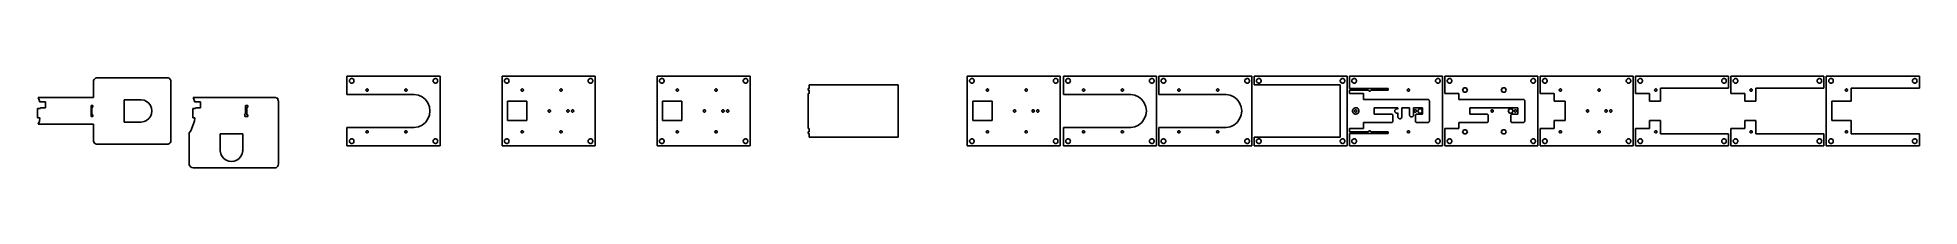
# Model space of a CAD drawing. Header units: metres. Extents: x -100 to 2327, y -74 to 45.
import ezdxf

# ---------------------------------------------------------------- set-up
doc = ezdxf.new("R2010")
doc.units = ezdxf.units.M

msp = doc.modelspace()

# ---------------------------------------------------------------- linework, layer by layer
for p, q in [((-27.7603, 39.5501), (-28.005, 38.005)), ((-28.005, 38.005), (-28.005, 17.255)), ((-27.2266, 40.6841), (-27.7603, 39.5501)), ((-26.4277, 41.6498), (-27.2266, 40.6841)), ((-25.4138, 42.3865), (-26.4277, 41.6498)), ((-24.2484, 42.8479), (-25.4138, 42.3865)), ((-23.005, 43.005), (-24.2484, 42.8479)), ((67.005, 43.005), (-23.005, 43.005)), ((68.5501, 42.7603), (67.005, 43.005)), ((69.6841, 42.2266), (68.5501, 42.7603)), ((70.6498, 41.4277), (69.6841, 42.2266)), ((71.3865, 40.4138), (70.6498, 41.4277)), ((71.8479, 39.2484), (71.3865, 40.4138)), ((72.005, 38.005), (71.8479, 39.2484)), ((72.005, -38.005), (72.005, 38.005)), ((419, 45), (299, 45)), ((299, 45), (299, 21.5)), ((302.024, 39.376), (302.211, 40.1044)), ((302.024, 38.624), (302.024, 39.376)), ((302.211, 37.8956), (302.024, 38.624)), ((302.211, 40.1044), (302.573, 40.7634)), ((302.573, 37.2366), (302.211, 37.8956)), ((302.573, 40.7634), (303.088, 41.3115)), ((303.088, 36.6885), (302.573, 37.2366)), ((303.088, 41.3115), (303.723, 41.7145)), ((303.723, 36.2855), (303.088, 36.6885)), ((303.723, 41.7145), (304.438, 41.9469)), ((304.438, 36.0531), (303.723, 36.2855)), ((304.438, 41.9469), (305.188, 41.9941)), ((305.188, 36.0059), (304.438, 36.0531)), ((305.188, 41.9941), (305.927, 41.8532)), ((305.927, 36.1468), (305.188, 36.0059)), ((305.927, 41.8532), (306.607, 41.533)), ((306.607, 36.467), (305.927, 36.1468)), ((306.607, 41.533), (307.187, 41.0536)), ((307.187, 36.9464), (306.607, 36.467)), ((307.187, 41.0536), (307.629, 40.4453)), ((307.629, 37.5547), (307.187, 36.9464)), ((307.629, 40.4453), (307.906, 39.7461)), ((307.906, 38.2539), (307.629, 37.5547)), ((307.906, 39.7461), (308, 39)), ((308, 39), (307.906, 38.2539)), ((323.512, 27.188), (323.605, 27.5522)), ((323.512, 26.812), (323.512, 27.188)), ((323.605, 26.4478), (323.512, 26.812)), ((323.605, 27.5522), (323.786, 27.8817)), ((323.786, 26.1183), (323.605, 26.4478)), ((323.786, 27.8817), (324.044, 28.1558)), ((324.044, 25.8442), (323.786, 26.1183)), ((324.044, 28.1558), (324.361, 28.3572)), ((324.361, 25.6427), (324.044, 25.8442)), ((324.361, 28.3572), (324.719, 28.4734)), ((324.719, 25.5266), (324.361, 25.6427)), ((324.719, 28.4734), (325.094, 28.497)), ((325.094, 25.503), (324.719, 25.5266)), ((325.094, 28.497), (325.464, 28.4266)), ((325.464, 25.5734), (325.094, 25.503)), ((325.464, 28.4266), (325.804, 28.2665)), ((325.804, 25.7335), (325.464, 25.5734)), ((325.804, 28.2665), (326.093, 28.0268)), ((326.093, 25.9732), (325.804, 25.7335)), ((326.093, 28.0268), (326.314, 27.7226)), ((326.314, 26.2774), (326.093, 25.9732)), ((326.314, 27.7226), (326.453, 27.373)), ((326.453, 26.627), (326.314, 26.2774)), ((326.453, 27.373), (326.5, 27)), ((326.5, 27), (326.453, 26.627)), ((373.512, 27.188), (373.605, 27.5522)), ((373.512, 26.812), (373.512, 27.188)), ((373.605, 26.4478), (373.512, 26.812)), ((373.605, 27.5522), (373.786, 27.8817)), ((373.786, 26.1183), (373.605, 26.4478)), ((373.786, 27.8817), (374.044, 28.1558)), ((374.044, 25.8442), (373.786, 26.1183)), ((374.044, 28.1558), (374.361, 28.3572)), ((374.361, 25.6427), (374.044, 25.8442)), ((374.361, 28.3572), (374.719, 28.4734)), ((374.719, 25.5266), (374.361, 25.6427)), ((374.719, 28.4734), (375.094, 28.497)), ((375.094, 25.503), (374.719, 25.5266)), ((375.094, 28.497), (375.464, 28.4266)), ((375.464, 25.5734), (375.094, 25.503)), ((375.464, 28.4266), (375.804, 28.2665)), ((375.804, 25.7335), (375.464, 25.5734)), ((375.804, 28.2665), (376.093, 28.0268)), ((376.093, 25.9732), (375.804, 25.7335)), ((376.093, 28.0268), (376.314, 27.7226)), ((376.314, 26.2774), (376.093, 25.9732)), ((376.314, 27.7226), (376.453, 27.373)), ((376.453, 26.627), (376.314, 26.2774)), ((376.453, 27.373), (376.5, 27)), ((376.5, 27), (376.453, 26.627)), ((410.024, 39.376), (410.211, 40.1044)), ((410.024, 38.624), (410.024, 39.376)), ((410.211, 37.8956), (410.024, 38.624)), ((410.211, 40.1044), (410.573, 40.7634)), ((410.573, 37.2366), (410.211, 37.8956)), ((410.573, 40.7634), (411.088, 41.3115)), ((411.088, 36.6885), (410.573, 37.2366)), ((411.088, 41.3115), (411.723, 41.7145)), ((411.723, 36.2855), (411.088, 36.6885)), ((411.723, 41.7145), (412.438, 41.9469)), ((412.438, 36.0531), (411.723, 36.2855)), ((412.438, 41.9469), (413.188, 41.9941)), ((413.188, 36.0059), (412.438, 36.0531)), ((413.188, 41.9941), (413.927, 41.8532)), ((413.927, 36.1468), (413.188, 36.0059)), ((413.927, 41.8532), (414.607, 41.533)), ((414.607, 36.467), (413.927, 36.1468)), ((414.607, 41.533), (415.187, 41.0536)), ((415.187, 36.9464), (414.607, 36.467)), ((415.187, 41.0536), (415.629, 40.4453)), ((415.629, 37.5547), (415.187, 36.9464)), ((415.629, 40.4453), (415.906, 39.7461)), ((415.906, 38.2539), (415.629, 37.5547)), ((415.906, 39.7461), (416, 39)), ((416, 39), (415.906, 38.2539)), ((419, -45), (419, 45)), ((619, 45), (499, 45)), ((499, 45), (499, -45)), ((502.024, 39.376), (502.211, 40.1044)), ((502.024, 38.624), (502.024, 39.376)), ((502.211, 37.8956), (502.024, 38.624)), ((502.211, 40.1044), (502.573, 40.7634)), ((502.573, 37.2366), (502.211, 37.8956)), ((502.573, 40.7634), (503.088, 41.3115)), ((503.088, 36.6885), (502.573, 37.2366)), ((503.088, 41.3115), (503.723, 41.7145)), ((503.723, 36.2855), (503.088, 36.6885)), ((503.723, 41.7145), (504.438, 41.9469)), ((504.438, 36.0531), (503.723, 36.2855)), ((504.438, 41.9469), (505.188, 41.9941)), ((505.188, 36.0059), (504.438, 36.0531)), ((505.188, 41.9941), (505.927, 41.8532)), ((505.927, 36.1468), (505.188, 36.0059)), ((505.927, 41.8532), (506.607, 41.533)), ((506.607, 36.467), (505.927, 36.1468)), ((506.607, 41.533), (507.187, 41.0536)), ((507.187, 36.9464), (506.607, 36.467)), ((507.187, 41.0536), (507.629, 40.4453)), ((507.629, 37.5547), (507.187, 36.9464)), ((507.629, 40.4453), (507.906, 39.7461)), ((507.906, 38.2539), (507.629, 37.5547)), ((507.906, 39.7461), (508, 39)), ((508, 39), (507.906, 38.2539)), ((523.512, 27.188), (523.605, 27.5522)), ((523.512, 26.812), (523.512, 27.188)), ((523.605, 26.4478), (523.512, 26.812)), ((523.605, 27.5522), (523.786, 27.8817)), ((523.786, 26.1183), (523.605, 26.4478)), ((523.786, 27.8817), (524.044, 28.1558)), ((524.044, 25.8442), (523.786, 26.1183)), ((524.044, 28.1558), (524.361, 28.3572)), ((524.361, 25.6427), (524.044, 25.8442)), ((524.361, 28.3572), (524.719, 28.4734)), ((524.719, 25.5266), (524.361, 25.6427)), ((524.719, 28.4734), (525.094, 28.497)), ((525.094, 25.503), (524.719, 25.5266)), ((525.094, 28.497), (525.464, 28.4266)), ((525.464, 25.5734), (525.094, 25.503)), ((525.464, 28.4266), (525.804, 28.2665)), ((525.804, 25.7335), (525.464, 25.5734)), ((525.804, 28.2665), (526.093, 28.0268)), ((526.093, 25.9732), (525.804, 25.7335)), ((526.093, 28.0268), (526.314, 27.7226)), ((526.314, 26.2774), (526.093, 25.9732)), ((526.314, 27.7226), (526.453, 27.373)), ((526.453, 26.627), (526.314, 26.2774)), ((526.453, 27.373), (526.5, 27)), ((526.5, 27), (526.453, 26.627)), ((573.512, 27.188), (573.605, 27.5522)), ((573.512, 26.812), (573.512, 27.188)), ((573.605, 26.4478), (573.512, 26.812)), ((573.605, 27.5522), (573.786, 27.8817)), ((573.786, 26.1183), (573.605, 26.4478)), ((573.786, 27.8817), (574.044, 28.1558)), ((574.044, 25.8442), (573.786, 26.1183)), ((574.044, 28.1558), (574.361, 28.3572)), ((574.361, 25.6427), (574.044, 25.8442)), ((574.361, 28.3572), (574.719, 28.4734)), ((574.719, 25.5266), (574.361, 25.6427)), ((574.719, 28.4734), (575.094, 28.497)), ((575.094, 25.503), (574.719, 25.5266)), ((575.094, 28.497), (575.464, 28.4266)), ((575.464, 25.5734), (575.094, 25.503)), ((575.464, 28.4266), (575.804, 28.2665)), ((575.804, 25.7335), (575.464, 25.5734)), ((575.804, 28.2665), (576.093, 28.0268)), ((576.093, 25.9732), (575.804, 25.7335)), ((576.093, 28.0268), (576.314, 27.7226)), ((576.314, 26.2774), (576.093, 25.9732)), ((576.314, 27.7226), (576.453, 27.373)), ((576.453, 26.627), (576.314, 26.2774)), ((576.453, 27.373), (576.5, 27)), ((576.5, 27), (576.453, 26.627)), ((610.024, 39.376), (610.211, 40.1044)), ((610.024, 38.624), (610.024, 39.376)), ((610.211, 37.8956), (610.024, 38.624)), ((610.211, 40.1044), (610.573, 40.7634)), ((610.573, 37.2366), (610.211, 37.8956)), ((610.573, 40.7634), (611.088, 41.3115)), ((611.088, 36.6885), (610.573, 37.2366)), ((611.088, 41.3115), (611.723, 41.7145)), ((611.723, 36.2855), (611.088, 36.6885)), ((611.723, 41.7145), (612.438, 41.9469)), ((612.438, 36.0531), (611.723, 36.2855)), ((612.438, 41.9469), (613.188, 41.9941)), ((613.188, 36.0059), (612.438, 36.0531)), ((613.188, 41.9941), (613.927, 41.8532)), ((613.927, 36.1468), (613.188, 36.0059)), ((613.927, 41.8532), (614.607, 41.533)), ((614.607, 36.467), (613.927, 36.1468)), ((614.607, 41.533), (615.187, 41.0536)), ((615.187, 36.9464), (614.607, 36.467)), ((615.187, 41.0536), (615.629, 40.4453)), ((615.629, 37.5547), (615.187, 36.9464)), ((615.629, 40.4453), (615.906, 39.7461)), ((615.906, 38.2539), (615.629, 37.5547)), ((615.906, 39.7461), (616, 39)), ((616, 39), (615.906, 38.2539)), ((619, -45), (619, 45)), ((819, 45), (699, 45)), ((699, 45), (699, -45)), ((702.024, 39.376), (702.211, 40.1044)), ((702.024, 38.624), (702.024, 39.376)), ((702.211, 37.8956), (702.024, 38.624)), ((702.211, 40.1044), (702.573, 40.7634)), ((702.573, 37.2366), (702.211, 37.8956)), ((702.573, 40.7634), (703.088, 41.3115)), ((703.088, 36.6885), (702.573, 37.2366)), ((703.088, 41.3115), (703.723, 41.7145)), ((703.723, 36.2855), (703.088, 36.6885)), ((703.723, 41.7145), (704.438, 41.9469)), ((704.438, 36.0531), (703.723, 36.2855)), ((704.438, 41.9469), (705.188, 41.9941)), ((705.188, 36.0059), (704.438, 36.0531)), ((705.188, 41.9941), (705.927, 41.8532)), ((705.927, 36.1468), (705.188, 36.0059)), ((705.927, 41.8532), (706.607, 41.533)), ((706.607, 36.467), (705.927, 36.1468)), ((706.607, 41.533), (707.187, 41.0536)), ((707.187, 36.9464), (706.607, 36.467)), ((707.187, 41.0536), (707.629, 40.4453)), ((707.629, 37.5547), (707.187, 36.9464)), ((707.629, 40.4453), (707.906, 39.7461)), ((707.906, 38.2539), (707.629, 37.5547)), ((707.906, 39.7461), (708, 39)), ((708, 39), (707.906, 38.2539)), ((723.512, 27.188), (723.605, 27.5522)), ((723.512, 26.812), (723.512, 27.188)), ((723.605, 26.4478), (723.512, 26.812)), ((723.605, 27.5522), (723.786, 27.8817)), ((723.786, 26.1183), (723.605, 26.4478)), ((723.786, 27.8817), (724.044, 28.1558)), ((724.044, 25.8442), (723.786, 26.1183)), ((724.044, 28.1558), (724.361, 28.3572)), ((724.361, 25.6427), (724.044, 25.8442)), ((724.361, 28.3572), (724.719, 28.4734)), ((724.719, 25.5266), (724.361, 25.6427)), ((724.719, 28.4734), (725.094, 28.497)), ((725.094, 25.503), (724.719, 25.5266)), ((725.094, 28.497), (725.464, 28.4266)), ((725.464, 25.5734), (725.094, 25.503)), ((725.464, 28.4266), (725.804, 28.2665)), ((725.804, 25.7335), (725.464, 25.5734)), ((725.804, 28.2665), (726.093, 28.0268)), ((726.093, 25.9732), (725.804, 25.7335)), ((726.093, 28.0268), (726.314, 27.7226)), ((726.314, 26.2774), (726.093, 25.9732)), ((726.314, 27.7226), (726.453, 27.373)), ((726.453, 26.627), (726.314, 26.2774)), ((726.453, 27.373), (726.5, 27)), ((726.5, 27), (726.453, 26.627)), ((773.512, 27.188), (773.605, 27.5522)), ((773.512, 26.812), (773.512, 27.188)), ((773.605, 26.4478), (773.512, 26.812)), ((773.605, 27.5522), (773.786, 27.8817)), ((773.786, 26.1183), (773.605, 26.4478)), ((773.786, 27.8817), (774.044, 28.1558)), ((774.044, 25.8442), (773.786, 26.1183)), ((774.044, 28.1558), (774.361, 28.3572)), ((774.361, 25.6427), (774.044, 25.8442)), ((774.361, 28.3572), (774.719, 28.4734)), ((774.719, 25.5266), (774.361, 25.6427)), ((774.719, 28.4734), (775.094, 28.497)), ((775.094, 25.503), (774.719, 25.5266)), ((775.094, 28.497), (775.464, 28.4266)), ((775.464, 25.5734), (775.094, 25.503)), ((775.464, 28.4266), (775.804, 28.2665)), ((775.804, 25.7335), (775.464, 25.5734)), ((775.804, 28.2665), (776.093, 28.0268)), ((776.093, 25.9732), (775.804, 25.7335)), ((776.093, 28.0268), (776.314, 27.7226)), ((776.314, 26.2774), (776.093, 25.9732)), ((776.314, 27.7226), (776.453, 27.373)), ((776.453, 26.627), (776.314, 26.2774)), ((776.453, 27.373), (776.5, 27)), ((776.5, 27), (776.453, 26.627)), ((810.024, 39.376), (810.211, 40.1044)), ((810.024, 38.624), (810.024, 39.376)), ((810.211, 37.8956), (810.024, 38.624)), ((810.211, 40.1044), (810.573, 40.7634)), ((810.573, 37.2366), (810.211, 37.8956)), ((810.573, 40.7634), (811.088, 41.3115)), ((811.088, 36.6885), (810.573, 37.2366)), ((811.088, 41.3115), (811.723, 41.7145)), ((811.723, 36.2855), (811.088, 36.6885)), ((811.723, 41.7145), (812.438, 41.9469)), ((812.438, 36.0531), (811.723, 36.2855)), ((812.438, 41.9469), (813.188, 41.9941)), ((813.188, 36.0059), (812.438, 36.0531)), ((813.188, 41.9941), (813.927, 41.8532)), ((813.927, 36.1468), (813.188, 36.0059)), ((813.927, 41.8532), (814.607, 41.533)), ((814.607, 36.467), (813.927, 36.1468)), ((814.607, 41.533), (815.187, 41.0536)), ((815.187, 36.9464), (814.607, 36.467)), ((815.187, 41.0536), (815.629, 40.4453)), ((815.629, 37.5547), (815.187, 36.9464)), ((815.629, 40.4453), (815.906, 39.7461)), ((815.906, 38.2539), (815.629, 37.5547)), ((815.906, 39.7461), (816, 39)), ((816, 39), (815.906, 38.2539)), ((819, -45), (819, 45)), ((895, 29), (894, 29)), ((894, 29), (894, 27)), ((894, 27), (895, 27)), ((1010, 34), (895, 34)), ((895, 34), (895, 29)), ((895, 27), (895, 22.5)), ((1010, -34), (1010, 34)), ((1219, 45), (1099, 45)), ((1099, 45), (1099, -45)), ((1102.02, 39.376), (1102.21, 40.1044)), ((1102.02, 38.624), (1102.02, 39.376)), ((1102.21, 37.8956), (1102.02, 38.624)), ((1102.21, 40.1044), (1102.57, 40.7634)), ((1102.57, 37.2366), (1102.21, 37.8956)), ((1102.57, 40.7634), (1103.09, 41.3115)), ((1103.09, 36.6885), (1102.57, 37.2366)), ((1103.09, 41.3115), (1103.72, 41.7145)), ((1103.72, 36.2855), (1103.09, 36.6885)), ((1103.72, 41.7145), (1104.44, 41.9469)), ((1104.44, 36.0531), (1103.72, 36.2855)), ((1104.44, 41.9469), (1105.19, 41.9941)), ((1105.19, 36.0059), (1104.44, 36.0531)), ((1105.19, 41.9941), (1105.93, 41.8532)), ((1105.93, 36.1468), (1105.19, 36.0059)), ((1105.93, 41.8532), (1106.61, 41.533)), ((1106.61, 36.467), (1105.93, 36.1468)), ((1106.61, 41.533), (1107.19, 41.0536)), ((1107.19, 36.9464), (1106.61, 36.467)), ((1107.19, 41.0536), (1107.63, 40.4453)), ((1107.63, 37.5547), (1107.19, 36.9464)), ((1107.63, 40.4453), (1107.91, 39.7461)), ((1107.91, 38.2539), (1107.63, 37.5547)), ((1107.91, 39.7461), (1108, 39)), ((1108, 39), (1107.91, 38.2539)), ((1123.51, 27.188), (1123.61, 27.5522)), ((1123.51, 26.812), (1123.51, 27.188)), ((1123.61, 26.4478), (1123.51, 26.812)), ((1123.61, 27.5522), (1123.79, 27.8817)), ((1123.79, 26.1183), (1123.61, 26.4478)), ((1123.79, 27.8817), (1124.04, 28.1558)), ((1124.04, 25.8442), (1123.79, 26.1183)), ((1124.04, 28.1558), (1124.36, 28.3572)), ((1124.36, 25.6427), (1124.04, 25.8442)), ((1124.36, 28.3572), (1124.72, 28.4734)), ((1124.72, 25.5266), (1124.36, 25.6427)), ((1124.72, 28.4734), (1125.09, 28.497)), ((1125.09, 25.503), (1124.72, 25.5266)), ((1125.09, 28.497), (1125.46, 28.4266)), ((1125.46, 25.5734), (1125.09, 25.503)), ((1125.46, 28.4266), (1125.8, 28.2665)), ((1125.8, 25.7335), (1125.46, 25.5734)), ((1125.8, 28.2665), (1126.09, 28.0268)), ((1126.09, 25.9732), (1125.8, 25.7335)), ((1126.09, 28.0268), (1126.31, 27.7226)), ((1126.31, 26.2774), (1126.09, 25.9732)), ((1126.31, 27.7226), (1126.45, 27.373)), ((1126.45, 26.627), (1126.31, 26.2774)), ((1126.45, 27.373), (1126.5, 27)), ((1126.5, 27), (1126.45, 26.627)), ((1173.51, 27.188), (1173.61, 27.5522)), ((1173.51, 26.812), (1173.51, 27.188)), ((1173.61, 26.4478), (1173.51, 26.812)), ((1173.61, 27.5522), (1173.79, 27.8817)), ((1173.79, 26.1183), (1173.61, 26.4478)), ((1173.79, 27.8817), (1174.04, 28.1558)), ((1174.04, 25.8442), (1173.79, 26.1183)), ((1174.04, 28.1558), (1174.36, 28.3572)), ((1174.36, 25.6427), (1174.04, 25.8442)), ((1174.36, 28.3572), (1174.72, 28.4734)), ((1174.72, 25.5266), (1174.36, 25.6427)), ((1174.72, 28.4734), (1175.09, 28.497)), ((1175.09, 25.503), (1174.72, 25.5266)), ((1175.09, 28.497), (1175.46, 28.4266)), ((1175.46, 25.5734), (1175.09, 25.503)), ((1175.46, 28.4266), (1175.8, 28.2665)), ((1175.8, 25.7335), (1175.46, 25.5734)), ((1175.8, 28.2665), (1176.09, 28.0268)), ((1176.09, 25.9732), (1175.8, 25.7335)), ((1176.09, 28.0268), (1176.31, 27.7226)), ((1176.31, 26.2774), (1176.09, 25.9732)), ((1176.31, 27.7226), (1176.45, 27.373)), ((1176.45, 26.627), (1176.31, 26.2774)), ((1176.45, 27.373), (1176.5, 27)), ((1176.5, 27), (1176.45, 26.627)), ((1210.02, 39.376), (1210.21, 40.1044)), ((1210.02, 38.624), (1210.02, 39.376)), ((1210.21, 37.8956), (1210.02, 38.624)), ((1210.21, 40.1044), (1210.57, 40.7634)), ((1210.57, 37.2366), (1210.21, 37.8956)), ((1210.57, 40.7634), (1211.09, 41.3115)), ((1211.09, 36.6885), (1210.57, 37.2366)), ((1211.09, 41.3115), (1211.72, 41.7145)), ((1211.72, 36.2855), (1211.09, 36.6885)), ((1211.72, 41.7145), (1212.44, 41.9469)), ((1212.44, 36.0531), (1211.72, 36.2855)), ((1212.44, 41.9469), (1213.19, 41.9941)), ((1213.19, 36.0059), (1212.44, 36.0531)), ((1213.19, 41.9941), (1213.93, 41.8532)), ((1213.93, 36.1468), (1213.19, 36.0059)), ((1213.93, 41.8532), (1214.61, 41.533)), ((1214.61, 36.467), (1213.93, 36.1468)), ((1214.61, 41.533), (1215.19, 41.0536)), ((1215.19, 36.9464), (1214.61, 36.467)), ((1215.19, 41.0536), (1215.63, 40.4453)), ((1215.63, 37.5547), (1215.19, 36.9464)), ((1215.63, 40.4453), (1215.91, 39.7461)), ((1215.91, 38.2539), (1215.63, 37.5547)), ((1215.91, 39.7461), (1216, 39)), ((1216, 39), (1215.91, 38.2539)), ((1219, -45), (1219, 45)), ((1343, 45), (1223, 45)), ((1223, 45), (1223, 21.5)), ((1226.02, 39.376), (1226.21, 40.1044)), ((1226.02, 38.624), (1226.02, 39.376)), ((1226.21, 37.8956), (1226.02, 38.624)), ((1226.21, 40.1044), (1226.57, 40.7634)), ((1226.57, 37.2366), (1226.21, 37.8956)), ((1226.57, 40.7634), (1227.09, 41.3115)), ((1227.09, 36.6885), (1226.57, 37.2366)), ((1227.09, 41.3115), (1227.72, 41.7145)), ((1227.72, 36.2855), (1227.09, 36.6885)), ((1227.72, 41.7145), (1228.44, 41.9469)), ((1228.44, 36.0531), (1227.72, 36.2855)), ((1228.44, 41.9469), (1229.19, 41.9941)), ((1229.19, 36.0059), (1228.44, 36.0531)), ((1229.19, 41.9941), (1229.93, 41.8532)), ((1229.93, 36.1468), (1229.19, 36.0059)), ((1229.93, 41.8532), (1230.61, 41.533)), ((1230.61, 36.467), (1229.93, 36.1468)), ((1230.61, 41.533), (1231.19, 41.0536)), ((1231.19, 36.9464), (1230.61, 36.467)), ((1231.19, 41.0536), (1231.63, 40.4453)), ((1231.63, 37.5547), (1231.19, 36.9464)), ((1231.63, 40.4453), (1231.91, 39.7461)), ((1231.91, 38.2539), (1231.63, 37.5547)), ((1231.91, 39.7461), (1232, 39)), ((1232, 39), (1231.91, 38.2539)), ((1247.51, 27.188), (1247.61, 27.5522)), ((1247.51, 26.812), (1247.51, 27.188)), ((1247.61, 26.4478), (1247.51, 26.812)), ((1247.61, 27.5522), (1247.79, 27.8817)), ((1247.79, 26.1183), (1247.61, 26.4478)), ((1247.79, 27.8817), (1248.04, 28.1558)), ((1248.04, 25.8442), (1247.79, 26.1183)), ((1248.04, 28.1558), (1248.36, 28.3572)), ((1248.36, 25.6427), (1248.04, 25.8442)), ((1248.36, 28.3572), (1248.72, 28.4734)), ((1248.72, 25.5266), (1248.36, 25.6427)), ((1248.72, 28.4734), (1249.09, 28.497)), ((1249.09, 25.503), (1248.72, 25.5266)), ((1249.09, 28.497), (1249.46, 28.4266)), ((1249.46, 25.5734), (1249.09, 25.503)), ((1249.46, 28.4266), (1249.8, 28.2665)), ((1249.8, 25.7335), (1249.46, 25.5734)), ((1249.8, 28.2665), (1250.09, 28.0268)), ((1250.09, 25.9732), (1249.8, 25.7335)), ((1250.09, 28.0268), (1250.31, 27.7226)), ((1250.31, 26.2774), (1250.09, 25.9732)), ((1250.31, 27.7226), (1250.45, 27.373)), ((1250.45, 26.627), (1250.31, 26.2774)), ((1250.45, 27.373), (1250.5, 27)), ((1250.5, 27), (1250.45, 26.627)), ((1297.51, 27.188), (1297.61, 27.5522)), ((1297.51, 26.812), (1297.51, 27.188)), ((1297.61, 26.4478), (1297.51, 26.812)), ((1297.61, 27.5522), (1297.79, 27.8817)), ((1297.79, 26.1183), (1297.61, 26.4478)), ((1297.79, 27.8817), (1298.04, 28.1558)), ((1298.04, 25.8442), (1297.79, 26.1183)), ((1298.04, 28.1558), (1298.36, 28.3572)), ((1298.36, 25.6427), (1298.04, 25.8442)), ((1298.36, 28.3572), (1298.72, 28.4734)), ((1298.72, 25.5266), (1298.36, 25.6427)), ((1298.72, 28.4734), (1299.09, 28.497)), ((1299.09, 25.503), (1298.72, 25.5266)), ((1299.09, 28.497), (1299.46, 28.4266)), ((1299.46, 25.5734), (1299.09, 25.503)), ((1299.46, 28.4266), (1299.8, 28.2665)), ((1299.8, 25.7335), (1299.46, 25.5734)), ((1299.8, 28.2665), (1300.09, 28.0268)), ((1300.09, 25.9732), (1299.8, 25.7335)), ((1300.09, 28.0268), (1300.31, 27.7226)), ((1300.31, 26.2774), (1300.09, 25.9732)), ((1300.31, 27.7226), (1300.45, 27.373)), ((1300.45, 26.627), (1300.31, 26.2774)), ((1300.45, 27.373), (1300.5, 27)), ((1300.5, 27), (1300.45, 26.627)), ((1334.02, 39.376), (1334.21, 40.1044)), ((1334.02, 38.624), (1334.02, 39.376)), ((1334.21, 37.8956), (1334.02, 38.624)), ((1334.21, 40.1044), (1334.57, 40.7634)), ((1334.57, 37.2366), (1334.21, 37.8956)), ((1334.57, 40.7634), (1335.09, 41.3115)), ((1335.09, 36.6885), (1334.57, 37.2366)), ((1335.09, 41.3115), (1335.72, 41.7145)), ((1335.72, 36.2855), (1335.09, 36.6885)), ((1335.72, 41.7145), (1336.44, 41.9469)), ((1336.44, 36.0531), (1335.72, 36.2855)), ((1336.44, 41.9469), (1337.19, 41.9941)), ((1337.19, 36.0059), (1336.44, 36.0531)), ((1337.19, 41.9941), (1337.93, 41.8532)), ((1337.93, 36.1468), (1337.19, 36.0059)), ((1337.93, 41.8532), (1338.61, 41.533)), ((1338.61, 36.467), (1337.93, 36.1468)), ((1338.61, 41.533), (1339.19, 41.0536)), ((1339.19, 36.9464), (1338.61, 36.467)), ((1339.19, 41.0536), (1339.63, 40.4453)), ((1339.63, 37.5547), (1339.19, 36.9464)), ((1339.63, 40.4453), (1339.91, 39.7461)), ((1339.91, 38.2539), (1339.63, 37.5547)), ((1339.91, 39.7461), (1340, 39)), ((1340, 39), (1339.91, 38.2539)), ((1343, -45), (1343, 45)), ((1466, 45), (1346, 45)), ((1346, 45), (1346, 21.5)), ((1349.02, 39.376), (1349.21, 40.1044)), ((1349.02, 38.624), (1349.02, 39.376)), ((1349.21, 37.8956), (1349.02, 38.624)), ((1349.21, 40.1044), (1349.57, 40.7634)), ((1349.57, 37.2366), (1349.21, 37.8956)), ((1349.57, 40.7634), (1350.09, 41.3115)), ((1350.09, 36.6885), (1349.57, 37.2366)), ((1350.09, 41.3115), (1350.72, 41.7145)), ((1350.72, 36.2855), (1350.09, 36.6885)), ((1350.72, 41.7145), (1351.44, 41.9469)), ((1351.44, 36.0531), (1350.72, 36.2855)), ((1351.44, 41.9469), (1352.19, 41.9941)), ((1352.19, 36.0059), (1351.44, 36.0531)), ((1352.19, 41.9941), (1352.93, 41.8532)), ((1352.93, 36.1468), (1352.19, 36.0059)), ((1352.93, 41.8532), (1353.61, 41.533)), ((1353.61, 36.467), (1352.93, 36.1468)), ((1353.61, 41.533), (1354.19, 41.0536)), ((1354.19, 36.9464), (1353.61, 36.467)), ((1354.19, 41.0536), (1354.63, 40.4453)), ((1354.63, 37.5547), (1354.19, 36.9464)), ((1354.63, 40.4453), (1354.91, 39.7461)), ((1354.91, 38.2539), (1354.63, 37.5547)), ((1354.91, 39.7461), (1355, 39)), ((1355, 39), (1354.91, 38.2539)), ((1370.51, 27.188), (1370.61, 27.5522)), ((1370.51, 26.812), (1370.51, 27.188)), ((1370.61, 26.4478), (1370.51, 26.812)), ((1370.61, 27.5522), (1370.79, 27.8817)), ((1370.79, 26.1183), (1370.61, 26.4478)), ((1370.79, 27.8817), (1371.04, 28.1558)), ((1371.04, 25.8442), (1370.79, 26.1183)), ((1371.04, 28.1558), (1371.36, 28.3572)), ((1371.36, 25.6427), (1371.04, 25.8442)), ((1371.36, 28.3572), (1371.72, 28.4734)), ((1371.72, 25.5266), (1371.36, 25.6427)), ((1371.72, 28.4734), (1372.09, 28.497)), ((1372.09, 25.503), (1371.72, 25.5266)), ((1372.09, 28.497), (1372.46, 28.4266)), ((1372.46, 25.5734), (1372.09, 25.503)), ((1372.46, 28.4266), (1372.8, 28.2665)), ((1372.8, 25.7335), (1372.46, 25.5734)), ((1372.8, 28.2665), (1373.09, 28.0268)), ((1373.09, 25.9732), (1372.8, 25.7335)), ((1373.09, 28.0268), (1373.31, 27.7226)), ((1373.31, 26.2774), (1373.09, 25.9732)), ((1373.31, 27.7226), (1373.45, 27.373)), ((1373.45, 26.627), (1373.31, 26.2774)), ((1373.45, 27.373), (1373.5, 27)), ((1373.5, 27), (1373.45, 26.627)), ((1420.51, 27.188), (1420.61, 27.5522)), ((1420.51, 26.812), (1420.51, 27.188)), ((1420.61, 26.4478), (1420.51, 26.812)), ((1420.61, 27.5522), (1420.79, 27.8817)), ((1420.79, 26.1183), (1420.61, 26.4478)), ((1420.79, 27.8817), (1421.04, 28.1558)), ((1421.04, 25.8442), (1420.79, 26.1183)), ((1421.04, 28.1558), (1421.36, 28.3572)), ((1421.36, 25.6427), (1421.04, 25.8442)), ((1421.36, 28.3572), (1421.72, 28.4734)), ((1421.72, 25.5266), (1421.36, 25.6427)), ((1421.72, 28.4734), (1422.09, 28.497)), ((1422.09, 25.503), (1421.72, 25.5266)), ((1422.09, 28.497), (1422.46, 28.4266)), ((1422.46, 25.5734), (1422.09, 25.503)), ((1422.46, 28.4266), (1422.8, 28.2665)), ((1422.8, 25.7335), (1422.46, 25.5734)), ((1422.8, 28.2665), (1423.09, 28.0268)), ((1423.09, 25.9732), (1422.8, 25.7335)), ((1423.09, 28.0268), (1423.31, 27.7226)), ((1423.31, 26.2774), (1423.09, 25.9732)), ((1423.31, 27.7226), (1423.45, 27.373)), ((1423.45, 26.627), (1423.31, 26.2774)), ((1423.45, 27.373), (1423.5, 27)), ((1423.5, 27), (1423.45, 26.627)), ((1457.02, 39.376), (1457.21, 40.1044)), ((1457.02, 38.624), (1457.02, 39.376)), ((1457.21, 37.8956), (1457.02, 38.624)), ((1457.21, 40.1044), (1457.57, 40.7634)), ((1457.57, 37.2366), (1457.21, 37.8956)), ((1457.57, 40.7634), (1458.09, 41.3115)), ((1458.09, 36.6885), (1457.57, 37.2366)), ((1458.09, 41.3115), (1458.72, 41.7145)), ((1458.72, 36.2855), (1458.09, 36.6885)), ((1458.72, 41.7145), (1459.44, 41.9469)), ((1459.44, 36.0531), (1458.72, 36.2855)), ((1459.44, 41.9469), (1460.19, 41.9941)), ((1460.19, 36.0059), (1459.44, 36.0531)), ((1460.19, 41.9941), (1460.93, 41.8532)), ((1460.93, 36.1468), (1460.19, 36.0059)), ((1460.93, 41.8532), (1461.61, 41.533)), ((1461.61, 36.467), (1460.93, 36.1468)), ((1461.61, 41.533), (1462.19, 41.0536)), ((1462.19, 36.9464), (1461.61, 36.467)), ((1462.19, 41.0536), (1462.63, 40.4453)), ((1462.63, 37.5547), (1462.19, 36.9464)), ((1462.63, 40.4453), (1462.91, 39.7461)), ((1462.91, 38.2539), (1462.63, 37.5547)), ((1462.91, 39.7461), (1463, 39)), ((1463, 39), (1462.91, 38.2539)), ((1466, -45), (1466, 45)), ((1589, 45), (1469, 45)), ((1469, 45), (1469, 34)), ((1469, 34), (1580, 34)), ((1472.02, 39.376), (1472.21, 40.1044)), ((1472.02, 38.624), (1472.02, 39.376)), ((1472.21, 37.8956), (1472.02, 38.624)), ((1472.21, 40.1044), (1472.57, 40.7634)), ((1472.57, 37.2366), (1472.21, 37.8956)), ((1472.57, 40.7634), (1473.09, 41.3115)), ((1473.09, 36.6885), (1472.57, 37.2366)), ((1473.09, 41.3115), (1473.72, 41.7145)), ((1473.72, 36.2855), (1473.09, 36.6885)), ((1473.72, 41.7145), (1474.44, 41.9469)), ((1474.44, 36.0531), (1473.72, 36.2855)), ((1474.44, 41.9469), (1475.19, 41.9941)), ((1475.19, 36.0059), (1474.44, 36.0531)), ((1475.19, 41.9941), (1475.93, 41.8532)), ((1475.93, 36.1468), (1475.19, 36.0059)), ((1475.93, 41.8532), (1476.61, 41.533)), ((1476.61, 36.467), (1475.93, 36.1468)), ((1476.61, 41.533), (1477.19, 41.0536)), ((1477.19, 36.9464), (1476.61, 36.467)), ((1477.19, 41.0536), (1477.63, 40.4453)), ((1477.63, 37.5547), (1477.19, 36.9464)), ((1477.63, 40.4453), (1477.91, 39.7461)), ((1477.91, 38.2539), (1477.63, 37.5547)), ((1477.91, 39.7461), (1478, 39)), ((1478, 39), (1477.91, 38.2539)), ((1580, 34), (1580, -34)), ((1580.02, 39.376), (1580.21, 40.1044)), ((1580.02, 38.624), (1580.02, 39.376)), ((1580.21, 37.8956), (1580.02, 38.624)), ((1580.21, 40.1044), (1580.57, 40.7634)), ((1580.57, 37.2366), (1580.21, 37.8956)), ((1580.57, 40.7634), (1581.09, 41.3115)), ((1581.09, 36.6885), (1580.57, 37.2366)), ((1581.09, 41.3115), (1581.72, 41.7145)), ((1581.72, 36.2855), (1581.09, 36.6885)), ((1581.72, 41.7145), (1582.44, 41.9469)), ((1582.44, 36.0531), (1581.72, 36.2855)), ((1582.44, 41.9469), (1583.19, 41.9941)), ((1583.19, 36.0059), (1582.44, 36.0531)), ((1583.19, 41.9941), (1583.93, 41.8532)), ((1583.93, 36.1468), (1583.19, 36.0059)), ((1583.93, 41.8532), (1584.61, 41.533)), ((1584.61, 36.467), (1583.93, 36.1468)), ((1584.61, 41.533), (1585.19, 41.0536)), ((1585.19, 36.9464), (1584.61, 36.467)), ((1585.19, 41.0536), (1585.63, 40.4453)), ((1585.63, 37.5547), (1585.19, 36.9464)), ((1585.63, 40.4453), (1585.91, 39.7461)), ((1585.91, 38.2539), (1585.63, 37.5547)), ((1585.91, 39.7461), (1586, 39)), ((1586, 39), (1585.91, 38.2539)), ((1589, -45), (1589, 45)), ((1712, 45), (1592, 45)), ((1592, 45), (1592, 29)), ((1592, 29), (1642, 29)), ((1616.51, 27), (1592, 27)), ((1592, 27), (1592, 22.5)), ((1595.02, 39.376), (1595.21, 40.1044)), ((1595.02, 38.624), (1595.02, 39.376)), ((1595.21, 37.8956), (1595.02, 38.624)), ((1595.21, 40.1044), (1595.57, 40.7634)), ((1595.57, 37.2366), (1595.21, 37.8956)), ((1595.57, 40.7634), (1596.09, 41.3115)), ((1596.09, 36.6885), (1595.57, 37.2366)), ((1596.09, 41.3115), (1596.72, 41.7145)), ((1596.72, 36.2855), (1596.09, 36.6885)), ((1596.72, 41.7145), (1597.44, 41.9469)), ((1597.44, 36.0531), (1596.72, 36.2855)), ((1597.44, 41.9469), (1598.19, 41.9941)), ((1598.19, 36.0059), (1597.44, 36.0531)), ((1598.19, 41.9941), (1598.93, 41.8532)), ((1598.93, 36.1468), (1598.19, 36.0059)), ((1598.93, 41.8532), (1599.61, 41.533)), ((1599.61, 36.467), (1598.93, 36.1468)), ((1599.61, 41.533), (1600.19, 41.0536)), ((1600.19, 36.9464), (1599.61, 36.467)), ((1600.19, 41.0536), (1600.63, 40.4453)), ((1600.63, 37.5547), (1600.19, 36.9464)), ((1600.63, 40.4453), (1600.91, 39.7461)), ((1600.91, 38.2539), (1600.63, 37.5547)), ((1600.91, 39.7461), (1601, 39)), ((1601, 39), (1600.91, 38.2539)), ((1616.51, 26.812), (1616.51, 27)), ((1616.61, 26.4478), (1616.51, 26.812)), ((1616.79, 26.1183), (1616.61, 26.4478)), ((1617.04, 25.8442), (1616.79, 26.1183)), ((1617.36, 25.6427), (1617.04, 25.8442)), ((1617.72, 25.5266), (1617.36, 25.6427)), ((1618.09, 25.503), (1617.72, 25.5266)), ((1618.46, 25.5734), (1618.09, 25.503)), ((1618.8, 25.7335), (1618.46, 25.5734)), ((1619.09, 25.9732), (1618.8, 25.7335)), ((1619.31, 26.2774), (1619.09, 25.9732)), ((1619.45, 26.627), (1619.31, 26.2774)), ((1619.5, 27), (1619.45, 26.627)), ((1642, 27), (1619.5, 27)), ((1642, 29), (1642, 27)), ((1666.51, 27.188), (1666.61, 27.5522)), ((1666.51, 26.812), (1666.51, 27.188)), ((1666.61, 26.4478), (1666.51, 26.812)), ((1666.61, 27.5522), (1666.79, 27.8817)), ((1666.79, 26.1183), (1666.61, 26.4478)), ((1666.79, 27.8817), (1667.04, 28.1558)), ((1667.04, 25.8442), (1666.79, 26.1183)), ((1667.04, 28.1558), (1667.36, 28.3572)), ((1667.36, 25.6427), (1667.04, 25.8442)), ((1667.36, 28.3572), (1667.72, 28.4734)), ((1667.72, 25.5266), (1667.36, 25.6427)), ((1667.72, 28.4734), (1668.09, 28.497)), ((1668.09, 25.503), (1667.72, 25.5266)), ((1668.09, 28.497), (1668.46, 28.4266)), ((1668.46, 25.5734), (1668.09, 25.503)), ((1668.46, 28.4266), (1668.8, 28.2665)), ((1668.8, 25.7335), (1668.46, 25.5734)), ((1668.8, 28.2665), (1669.09, 28.0268)), ((1669.09, 25.9732), (1668.8, 25.7335)), ((1669.09, 28.0268), (1669.31, 27.7226)), ((1669.31, 26.2774), (1669.09, 25.9732)), ((1669.31, 27.7226), (1669.45, 27.373)), ((1669.45, 26.627), (1669.31, 26.2774)), ((1669.45, 27.373), (1669.5, 27)), ((1669.5, 27), (1669.45, 26.627)), ((1703.02, 39.376), (1703.21, 40.1044)), ((1703.02, 38.624), (1703.02, 39.376)), ((1703.21, 37.8956), (1703.02, 38.624)), ((1703.21, 40.1044), (1703.57, 40.7634)), ((1703.57, 37.2366), (1703.21, 37.8956)), ((1703.57, 40.7634), (1704.09, 41.3115)), ((1704.09, 36.6885), (1703.57, 37.2366)), ((1704.09, 41.3115), (1704.72, 41.7145)), ((1704.72, 36.2855), (1704.09, 36.6885)), ((1704.72, 41.7145), (1705.44, 41.9469)), ((1705.44, 36.0531), (1704.72, 36.2855)), ((1705.44, 41.9469), (1706.19, 41.9941)), ((1706.19, 36.0059), (1705.44, 36.0531)), ((1706.19, 41.9941), (1706.93, 41.8532)), ((1706.93, 36.1468), (1706.19, 36.0059)), ((1706.93, 41.8532), (1707.61, 41.533)), ((1707.61, 36.467), (1706.93, 36.1468)), ((1707.61, 41.533), (1708.19, 41.0536)), ((1708.19, 36.9464), (1707.61, 36.467)), ((1708.19, 41.0536), (1708.63, 40.4453)), ((1708.63, 37.5547), (1708.19, 36.9464)), ((1708.63, 40.4453), (1708.91, 39.7461)), ((1708.91, 38.2539), (1708.63, 37.5547)), ((1708.91, 39.7461), (1709, 39)), ((1709, 39), (1708.91, 38.2539)), ((1712, -45), (1712, 45)), ((1835, 45), (1715, 45)), ((1715, 45), (1715, 22.5)), ((1718.02, 39.376), (1718.21, 40.1044)), ((1718.02, 38.624), (1718.02, 39.376)), ((1718.21, 37.8956), (1718.02, 38.624)), ((1718.21, 40.1044), (1718.57, 40.7634)), ((1718.57, 37.2366), (1718.21, 37.8956)), ((1718.57, 40.7634), (1719.09, 41.3115)), ((1719.09, 36.6885), (1718.57, 37.2366)), ((1719.09, 41.3115), (1719.72, 41.7145)), ((1719.72, 36.2855), (1719.09, 36.6885)), ((1719.72, 41.7145), (1720.44, 41.9469)), ((1720.44, 36.0531), (1719.72, 36.2855)), ((1720.44, 41.9469), (1721.19, 41.9941)), ((1721.19, 36.0059), (1720.44, 36.0531)), ((1721.19, 41.9941), (1721.93, 41.8532)), ((1721.93, 36.1468), (1721.19, 36.0059)), ((1721.93, 41.8532), (1722.61, 41.533)), ((1722.61, 36.467), (1721.93, 36.1468)), ((1722.61, 41.533), (1723.19, 41.0536)), ((1723.19, 36.9464), (1722.61, 36.467)), ((1723.19, 41.0536), (1723.63, 40.4453)), ((1723.63, 37.5547), (1723.19, 36.9464)), ((1723.63, 40.4453), (1723.91, 39.7461)), ((1723.91, 38.2539), (1723.63, 37.5547)), ((1723.91, 39.7461), (1724, 39)), ((1724, 39), (1723.91, 38.2539)), ((1737.82, 27), (1739.41, 29.7501)), ((1739.41, 24.2499), (1737.82, 27)), ((1739.41, 29.7501), (1742.59, 29.7501)), ((1742.59, 29.7501), (1744.18, 27)), ((1744.18, 27), (1742.59, 24.2499)), ((1787.82, 27), (1789.41, 29.7501)), ((1789.41, 24.2499), (1787.82, 27)), ((1789.41, 29.7501), (1792.59, 29.7501)), ((1792.59, 29.7501), (1794.18, 27)), ((1794.18, 27), (1792.59, 24.2499)), ((1826.02, 39.376), (1826.21, 40.1044)), ((1826.02, 38.624), (1826.02, 39.376)), ((1826.21, 37.8956), (1826.02, 38.624)), ((1826.21, 40.1044), (1826.57, 40.7634)), ((1826.57, 37.2366), (1826.21, 37.8956)), ((1826.57, 40.7634), (1827.09, 41.3115)), ((1827.09, 36.6885), (1826.57, 37.2366)), ((1827.09, 41.3115), (1827.72, 41.7145)), ((1827.72, 36.2855), (1827.09, 36.6885)), ((1827.72, 41.7145), (1828.44, 41.9469)), ((1828.44, 36.0531), (1827.72, 36.2855)), ((1828.44, 41.9469), (1829.19, 41.9941)), ((1829.19, 36.0059), (1828.44, 36.0531)), ((1829.19, 41.9941), (1829.93, 41.8532)), ((1829.93, 36.1468), (1829.19, 36.0059)), ((1829.93, 41.8532), (1830.61, 41.533)), ((1830.61, 36.467), (1829.93, 36.1468)), ((1830.61, 41.533), (1831.19, 41.0536)), ((1831.19, 36.9464), (1830.61, 36.467)), ((1831.19, 41.0536), (1831.63, 40.4453)), ((1831.63, 37.5547), (1831.19, 36.9464)), ((1831.63, 40.4453), (1831.91, 39.7461)), ((1831.91, 38.2539), (1831.63, 37.5547)), ((1831.91, 39.7461), (1832, 39)), ((1832, 39), (1831.91, 38.2539)), ((1835, -45), (1835, 45)), ((1958, 45), (1838, 45)), ((1838, 45), (1838, 22.5)), ((1841.02, 39.376), (1841.21, 40.1044)), ((1841.02, 38.624), (1841.02, 39.376)), ((1841.21, 37.8956), (1841.02, 38.624)), ((1841.21, 40.1044), (1841.57, 40.7634)), ((1841.57, 37.2366), (1841.21, 37.8956)), ((1841.57, 40.7634), (1842.09, 41.3115)), ((1842.09, 36.6885), (1841.57, 37.2366)), ((1842.09, 41.3115), (1842.72, 41.7145)), ((1842.72, 36.2855), (1842.09, 36.6885)), ((1842.72, 41.7145), (1843.44, 41.9469)), ((1843.44, 36.0531), (1842.72, 36.2855)), ((1843.44, 41.9469), (1844.19, 41.9941)), ((1844.19, 36.0059), (1843.44, 36.0531)), ((1844.19, 41.9941), (1844.93, 41.8532)), ((1844.93, 36.1468), (1844.19, 36.0059)), ((1844.93, 41.8532), (1845.61, 41.533)), ((1845.61, 36.467), (1844.93, 36.1468)), ((1845.61, 41.533), (1846.19, 41.0536)), ((1846.19, 36.9464), (1845.61, 36.467)), ((1846.19, 41.0536), (1846.63, 40.4453)), ((1846.63, 37.5547), (1846.19, 36.9464)), ((1846.63, 40.4453), (1846.91, 39.7461)), ((1846.91, 38.2539), (1846.63, 37.5547)), ((1846.91, 39.7461), (1847, 39)), ((1847, 39), (1846.91, 38.2539)), ((1862.51, 27.188), (1862.61, 27.5522)), ((1862.51, 26.812), (1862.51, 27.188)), ((1862.61, 26.4478), (1862.51, 26.812)), ((1862.61, 27.5522), (1862.79, 27.8817)), ((1862.79, 26.1183), (1862.61, 26.4478)), ((1862.79, 27.8817), (1863.04, 28.1558)), ((1863.04, 25.8442), (1862.79, 26.1183)), ((1863.04, 28.1558), (1863.36, 28.3572)), ((1863.36, 25.6427), (1863.04, 25.8442)), ((1863.36, 28.3572), (1863.72, 28.4734)), ((1863.72, 25.5266), (1863.36, 25.6427)), ((1863.72, 28.4734), (1864.09, 28.497)), ((1864.09, 25.503), (1863.72, 25.5266)), ((1864.09, 28.497), (1864.46, 28.4266)), ((1864.46, 25.5734), (1864.09, 25.503)), ((1864.46, 28.4266), (1864.8, 28.2665)), ((1864.8, 25.7335), (1864.46, 25.5734)), ((1864.8, 28.2665), (1865.09, 28.0268)), ((1865.09, 25.9732), (1864.8, 25.7335)), ((1865.09, 28.0268), (1865.31, 27.7226)), ((1865.31, 26.2774), (1865.09, 25.9732)), ((1865.31, 27.7226), (1865.45, 27.373)), ((1865.45, 26.627), (1865.31, 26.2774)), ((1865.45, 27.373), (1865.5, 27)), ((1865.5, 27), (1865.45, 26.627)), ((1912.51, 27.188), (1912.61, 27.5522)), ((1912.51, 26.812), (1912.51, 27.188)), ((1912.61, 26.4478), (1912.51, 26.812)), ((1912.61, 27.5522), (1912.79, 27.8817)), ((1912.79, 26.1183), (1912.61, 26.4478)), ((1912.79, 27.8817), (1913.04, 28.1558)), ((1913.04, 25.8442), (1912.79, 26.1183)), ((1913.04, 28.1558), (1913.36, 28.3572)), ((1913.36, 25.6427), (1913.04, 25.8442)), ((1913.36, 28.3572), (1913.72, 28.4734)), ((1913.72, 25.5266), (1913.36, 25.6427)), ((1913.72, 28.4734), (1914.09, 28.497)), ((1914.09, 25.503), (1913.72, 25.5266)), ((1914.09, 28.497), (1914.46, 28.4266)), ((1914.46, 25.5734), (1914.09, 25.503)), ((1914.46, 28.4266), (1914.8, 28.2665)), ((1914.8, 25.7335), (1914.46, 25.5734)), ((1914.8, 28.2665), (1915.09, 28.0268)), ((1915.09, 25.9732), (1914.8, 25.7335)), ((1915.09, 28.0268), (1915.31, 27.7226)), ((1915.31, 26.2774), (1915.09, 25.9732)), ((1915.31, 27.7226), (1915.45, 27.373)), ((1915.45, 26.627), (1915.31, 26.2774)), ((1915.45, 27.373), (1915.5, 27)), ((1915.5, 27), (1915.45, 26.627)), ((1949.02, 39.376), (1949.21, 40.1044)), ((1949.02, 38.624), (1949.02, 39.376)), ((1949.21, 37.8956), (1949.02, 38.624)), ((1949.21, 40.1044), (1949.57, 40.7634)), ((1949.57, 37.2366), (1949.21, 37.8956)), ((1949.57, 40.7634), (1950.09, 41.3115)), ((1950.09, 36.6885), (1949.57, 37.2366)), ((1950.09, 41.3115), (1950.72, 41.7145)), ((1950.72, 36.2855), (1950.09, 36.6885)), ((1950.72, 41.7145), (1951.44, 41.9469)), ((1951.44, 36.0531), (1950.72, 36.2855)), ((1951.44, 41.9469), (1952.19, 41.9941)), ((1952.19, 36.0059), (1951.44, 36.0531)), ((1952.19, 41.9941), (1952.93, 41.8532)), ((1952.93, 36.1468), (1952.19, 36.0059)), ((1952.93, 41.8532), (1953.61, 41.533)), ((1953.61, 36.467), (1952.93, 36.1468)), ((1953.61, 41.533), (1954.19, 41.0536)), ((1954.19, 36.9464), (1953.61, 36.467)), ((1954.19, 41.0536), (1954.63, 40.4453)), ((1954.63, 37.5547), (1954.19, 36.9464)), ((1954.63, 40.4453), (1954.91, 39.7461)), ((1954.91, 38.2539), (1954.63, 37.5547)), ((1954.91, 39.7461), (1955, 39)), ((1955, 39), (1954.91, 38.2539)), ((1958, -45), (1958, 45)), ((2081, 45), (1961, 45)), ((1961, 45), (1961, 22.5)), ((1964.02, 39.376), (1964.21, 40.1044)), ((1964.02, 38.624), (1964.02, 39.376)), ((1964.21, 37.8956), (1964.02, 38.624)), ((1964.21, 40.1044), (1964.57, 40.7634)), ((1964.57, 37.2366), (1964.21, 37.8956)), ((1964.57, 40.7634), (1965.09, 41.3115)), ((1965.09, 36.6885), (1964.57, 37.2366)), ((1965.09, 41.3115), (1965.72, 41.7145)), ((1965.72, 36.2855), (1965.09, 36.6885)), ((1965.72, 41.7145), (1966.44, 41.9469)), ((1966.44, 36.0531), (1965.72, 36.2855)), ((1966.44, 41.9469), (1967.19, 41.9941)), ((1967.19, 36.0059), (1966.44, 36.0531)), ((1967.19, 41.9941), (1967.93, 41.8532)), ((1967.93, 36.1468), (1967.19, 36.0059)), ((1967.93, 41.8532), (1968.61, 41.533)), ((1968.61, 36.467), (1967.93, 36.1468)), ((1968.61, 41.533), (1969.19, 41.0536)), ((1969.19, 36.9464), (1968.61, 36.467)), ((1969.19, 41.0536), (1969.63, 40.4453)), ((1969.63, 37.5547), (1969.19, 36.9464)), ((1969.63, 40.4453), (1969.91, 39.7461)), ((1969.91, 38.2539), (1969.63, 37.5547)), ((1969.91, 39.7461), (1970, 39)), ((1970, 39), (1969.91, 38.2539)), ((1985.51, 27.188), (1985.61, 27.5522)), ((1985.51, 26.812), (1985.51, 27.188)), ((1985.61, 26.4478), (1985.51, 26.812)), ((1985.61, 27.5522), (1985.79, 27.8817)), ((1985.79, 26.1183), (1985.61, 26.4478)), ((1985.79, 27.8817), (1986.04, 28.1558)), ((1986.04, 25.8442), (1985.79, 26.1183)), ((1986.04, 28.1558), (1986.36, 28.3572)), ((1986.36, 25.6427), (1986.04, 25.8442)), ((1986.36, 28.3572), (1986.72, 28.4734)), ((1986.72, 25.5266), (1986.36, 25.6427)), ((1986.72, 28.4734), (1987.09, 28.497)), ((1987.09, 25.503), (1986.72, 25.5266)), ((1987.09, 28.497), (1987.46, 28.4266)), ((1987.46, 25.5734), (1987.09, 25.503)), ((1987.46, 28.4266), (1987.8, 28.2665)), ((1987.8, 25.7335), (1987.46, 25.5734)), ((1987.8, 28.2665), (1988.09, 28.0268)), ((1988.09, 25.9732), (1987.8, 25.7335)), ((1988.09, 28.0268), (1988.31, 27.7226)), ((1988.31, 26.2774), (1988.09, 25.9732)), ((1988.31, 27.7226), (1988.45, 27.373)), ((1988.45, 26.627), (1988.31, 26.2774)), ((1988.45, 27.373), (1988.5, 27)), ((1988.5, 27), (1988.45, 26.627)), ((1993, 29.5), (2081, 29.5)), ((1993, 12.5), (1993, 29.5)), ((2072.02, 39.376), (2072.21, 40.1044)), ((2072.02, 38.624), (2072.02, 39.376)), ((2072.21, 37.8956), (2072.02, 38.624)), ((2072.21, 40.1044), (2072.57, 40.7634)), ((2072.57, 37.2366), (2072.21, 37.8956)), ((2072.57, 40.7634), (2073.09, 41.3115)), ((2073.09, 36.6885), (2072.57, 37.2366)), ((2073.09, 41.3115), (2073.72, 41.7145)), ((2073.72, 36.2855), (2073.09, 36.6885)), ((2073.72, 41.7145), (2074.44, 41.9469)), ((2074.44, 36.0531), (2073.72, 36.2855)), ((2074.44, 41.9469), (2075.19, 41.9941)), ((2075.19, 36.0059), (2074.44, 36.0531)), ((2075.19, 41.9941), (2075.93, 41.8532)), ((2075.93, 36.1468), (2075.19, 36.0059)), ((2075.93, 41.8532), (2076.61, 41.533)), ((2076.61, 36.467), (2075.93, 36.1468)), ((2076.61, 41.533), (2077.19, 41.0536)), ((2077.19, 36.9464), (2076.61, 36.467)), ((2077.19, 41.0536), (2077.63, 40.4453)), ((2077.63, 37.5547), (2077.19, 36.9464)), ((2077.63, 40.4453), (2077.91, 39.7461)), ((2077.91, 38.2539), (2077.63, 37.5547)), ((2077.91, 39.7461), (2078, 39)), ((2078, 39), (2077.91, 38.2539)), ((2081, 29.5), (2081, 45)), ((2204, 45), (2084, 45)), ((2084, 45), (2084, 22.5)), ((2087.02, 39.376), (2087.21, 40.1044)), ((2087.02, 38.624), (2087.02, 39.376)), ((2087.21, 37.8956), (2087.02, 38.624)), ((2087.21, 40.1044), (2087.57, 40.7634)), ((2087.57, 37.2366), (2087.21, 37.8956)), ((2087.57, 40.7634), (2088.09, 41.3115)), ((2088.09, 36.6885), (2087.57, 37.2366)), ((2088.09, 41.3115), (2088.72, 41.7145)), ((2088.72, 36.2855), (2088.09, 36.6885)), ((2088.72, 41.7145), (2089.44, 41.9469)), ((2089.44, 36.0531), (2088.72, 36.2855)), ((2089.44, 41.9469), (2090.19, 41.9941)), ((2090.19, 36.0059), (2089.44, 36.0531)), ((2090.19, 41.9941), (2090.93, 41.8532)), ((2090.93, 36.1468), (2090.19, 36.0059)), ((2090.93, 41.8532), (2091.61, 41.533)), ((2091.61, 36.467), (2090.93, 36.1468)), ((2091.61, 41.533), (2092.19, 41.0536)), ((2092.19, 36.9464), (2091.61, 36.467)), ((2092.19, 41.0536), (2092.63, 40.4453)), ((2092.63, 37.5547), (2092.19, 36.9464)), ((2092.63, 40.4453), (2092.91, 39.7461)), ((2092.91, 38.2539), (2092.63, 37.5547)), ((2092.91, 39.7461), (2093, 39)), ((2093, 39), (2092.91, 38.2539)), ((2108.51, 27.188), (2108.61, 27.5522)), ((2108.51, 26.812), (2108.51, 27.188)), ((2108.61, 26.4478), (2108.51, 26.812)), ((2108.61, 27.5522), (2108.79, 27.8817)), ((2108.79, 26.1183), (2108.61, 26.4478)), ((2108.79, 27.8817), (2109.04, 28.1558)), ((2109.04, 25.8442), (2108.79, 26.1183)), ((2109.04, 28.1558), (2109.36, 28.3572)), ((2109.36, 25.6427), (2109.04, 25.8442)), ((2109.36, 28.3572), (2109.72, 28.4734)), ((2109.72, 25.5266), (2109.36, 25.6427)), ((2109.72, 28.4734), (2110.09, 28.497)), ((2110.09, 25.503), (2109.72, 25.5266)), ((2110.09, 28.497), (2110.46, 28.4266)), ((2110.46, 25.5734), (2110.09, 25.503)), ((2110.46, 28.4266), (2110.8, 28.2665)), ((2110.8, 25.7335), (2110.46, 25.5734)), ((2110.8, 28.2665), (2111.09, 28.0268)), ((2111.09, 25.9732), (2110.8, 25.7335)), ((2111.09, 28.0268), (2111.31, 27.7226)), ((2111.31, 26.2774), (2111.09, 25.9732)), ((2111.31, 27.7226), (2111.45, 27.373)), ((2111.45, 26.627), (2111.31, 26.2774)), ((2111.45, 27.373), (2111.5, 27)), ((2111.5, 27), (2111.45, 26.627)), ((2116, 29.5), (2204, 29.5)), ((2116, 12.5), (2116, 29.5)), ((2195.02, 39.376), (2195.21, 40.1044)), ((2195.02, 38.624), (2195.02, 39.376)), ((2195.21, 37.8956), (2195.02, 38.624)), ((2195.21, 40.1044), (2195.57, 40.7634)), ((2195.57, 37.2366), (2195.21, 37.8956)), ((2195.57, 40.7634), (2196.09, 41.3115)), ((2196.09, 36.6885), (2195.57, 37.2366)), ((2196.09, 41.3115), (2196.72, 41.7145)), ((2196.72, 36.2855), (2196.09, 36.6885)), ((2196.72, 41.7145), (2197.44, 41.9469)), ((2197.44, 36.0531), (2196.72, 36.2855)), ((2197.44, 41.9469), (2198.19, 41.9941)), ((2198.19, 36.0059), (2197.44, 36.0531)), ((2198.19, 41.9941), (2198.93, 41.8532)), ((2198.93, 36.1468), (2198.19, 36.0059)), ((2198.93, 41.8532), (2199.61, 41.533)), ((2199.61, 36.467), (2198.93, 36.1468)), ((2199.61, 41.533), (2200.19, 41.0536)), ((2200.19, 36.9464), (2199.61, 36.467)), ((2200.19, 41.0536), (2200.63, 40.4453)), ((2200.63, 37.5547), (2200.19, 36.9464)), ((2200.63, 40.4453), (2200.91, 39.7461)), ((2200.91, 38.2539), (2200.63, 37.5547)), ((2200.91, 39.7461), (2201, 39)), ((2201, 39), (2200.91, 38.2539)), ((2204, 29.5), (2204, 45)), ((2327, 45), (2207, 45)), ((2207, 45), (2207, -45)), ((2210.02, 39.376), (2210.21, 40.1044)), ((2210.02, 38.624), (2210.02, 39.376)), ((2210.21, 37.8956), (2210.02, 38.624)), ((2210.21, 40.1044), (2210.57, 40.7634)), ((2210.57, 37.2366), (2210.21, 37.8956)), ((2210.57, 40.7634), (2211.09, 41.3115)), ((2211.09, 36.6885), (2210.57, 37.2366)), ((2211.09, 41.3115), (2211.72, 41.7145)), ((2211.72, 36.2855), (2211.09, 36.6885)), ((2211.72, 41.7145), (2212.44, 41.9469)), ((2212.44, 36.0531), (2211.72, 36.2855)), ((2212.44, 41.9469), (2213.19, 41.9941)), ((2213.19, 36.0059), (2212.44, 36.0531)), ((2213.19, 41.9941), (2213.93, 41.8532)), ((2213.93, 36.1468), (2213.19, 36.0059)), ((2213.93, 41.8532), (2214.61, 41.533)), ((2214.61, 36.467), (2213.93, 36.1468)), ((2214.61, 41.533), (2215.19, 41.0536)), ((2215.19, 36.9464), (2214.61, 36.467)), ((2215.19, 41.0536), (2215.63, 40.4453)), ((2215.63, 37.5547), (2215.19, 36.9464)), ((2215.63, 40.4453), (2215.91, 39.7461)), ((2215.91, 38.2539), (2215.63, 37.5547)), ((2215.91, 39.7461), (2216, 39)), ((2216, 39), (2215.91, 38.2539)), ((2231.51, 27.188), (2231.61, 27.5522)), ((2231.51, 26.812), (2231.51, 27.188)), ((2231.61, 26.4478), (2231.51, 26.812)), ((2231.61, 27.5522), (2231.79, 27.8817)), ((2231.79, 26.1183), (2231.61, 26.4478)), ((2231.79, 27.8817), (2232.04, 28.1558)), ((2232.04, 25.8442), (2231.79, 26.1183)), ((2232.04, 28.1558), (2232.36, 28.3572)), ((2232.36, 25.6427), (2232.04, 25.8442)), ((2232.36, 28.3572), (2232.72, 28.4734)), ((2232.72, 25.5266), (2232.36, 25.6427)), ((2232.72, 28.4734), (2233.09, 28.497)), ((2233.09, 25.503), (2232.72, 25.5266)), ((2233.09, 28.497), (2233.46, 28.4266)), ((2233.46, 25.5734), (2233.09, 25.503)), ((2233.46, 28.4266), (2233.8, 28.2665)), ((2233.8, 25.7335), (2233.46, 25.5734)), ((2233.8, 28.2665), (2234.09, 28.0268)), ((2234.09, 25.9732), (2233.8, 25.7335)), ((2234.09, 28.0268), (2234.31, 27.7226)), ((2234.31, 26.2774), (2234.09, 25.9732)), ((2234.31, 27.7226), (2234.45, 27.373)), ((2234.45, 26.627), (2234.31, 26.2774)), ((2234.45, 27.373), (2234.5, 27)), ((2234.5, 27), (2234.45, 26.627)), ((2239, 12.5), (2239, 29.5)), ((2239, 29.5), (2327, 29.5)), ((2318.02, 39.376), (2318.21, 40.1044)), ((2318.02, 38.624), (2318.02, 39.376)), ((2318.21, 37.8956), (2318.02, 38.624)), ((2318.21, 40.1044), (2318.57, 40.7634)), ((2318.57, 37.2366), (2318.21, 37.8956)), ((2318.57, 40.7634), (2319.09, 41.3115)), ((2319.09, 36.6885), (2318.57, 37.2366)), ((2319.09, 41.3115), (2319.72, 41.7145)), ((2319.72, 36.2855), (2319.09, 36.6885)), ((2319.72, 41.7145), (2320.44, 41.9469)), ((2320.44, 36.0531), (2319.72, 36.2855)), ((2320.44, 41.9469), (2321.19, 41.9941)), ((2321.19, 36.0059), (2320.44, 36.0531)), ((2321.19, 41.9941), (2321.93, 41.8532)), ((2321.93, 36.1468), (2321.19, 36.0059)), ((2321.93, 41.8532), (2322.61, 41.533)), ((2322.61, 36.467), (2321.93, 36.1468)), ((2322.61, 41.533), (2323.19, 41.0536)), ((2323.19, 36.9464), (2322.61, 36.467)), ((2323.19, 41.0536), (2323.63, 40.4453)), ((2323.63, 37.5547), (2323.19, 36.9464)), ((2323.63, 40.4453), (2323.91, 39.7461)), ((2323.91, 38.2539), (2323.63, 37.5547)), ((2323.91, 39.7461), (2324, 39)), ((2324, 39), (2323.91, 38.2539)), ((2327, 29.5), (2327, 45)), ((-96.379, 3), (-100, 3)), ((-100, 3), (-100, -9)), ((-28.005, 17.255), (-99.2448, 17.255)), ((-99.2448, 17.255), (-97.6808, 13.3049)), ((-97.6808, 13.3049), (-97.5159, 12)), ((-97.5159, 12), (-90, 12)), ((-90, 4), (-96.5053, 4)), ((-96.5053, 4), (-96.379, 3)), ((-90, 12), (-90, 4)), ((-30.7688, -7), (-30.7688, 7)), ((-30.7688, 7), (-28.9428, 7)), ((-28.9428, 5), (-30, 5)), ((-30, 5), (-30, -5)), ((-28.9428, 7), (-28.9428, 5)), ((11.75, -14.5), (11.75, 14.5)), ((11.75, 14.5), (32.25, 14.5)), ((32.25, 14.5), (32.25, 14.3826)), ((32.25, 14.3826), (33.6605, 14.4714)), ((33.6605, 14.4714), (37.2307, 13.7903)), ((37.2307, 13.7903), (40.5195, 12.2428)), ((40.5195, 12.2428), (43.32, 9.92592)), ((43.32, 9.92592), (45.4564, 6.98543)), ((45.4564, 6.98543), (46.7944, 3.606)), ((46.7944, 3.606), (47.25, 0)), ((47.25, 0), (46.7944, -3.606)), ((103.621, 3), (100, 3)), ((100, 3), (100, -9)), ((205.505, 17.505), (100.656, 17.505)), ((100.656, 17.505), (102.319, 13.3049)), ((102.319, 13.3049), (102.484, 12)), ((102.484, 12), (110, 12)), ((110, 4), (103.495, 4)), ((103.495, 4), (103.621, 3)), ((110, 12), (110, 4)), ((168.308, -3.75), (168.308, 7)), ((168.308, 7), (171.057, 7)), ((171.057, 5), (170, 5)), ((170, 5), (170, -5)), ((171.057, 7), (171.057, 5)), ((207.05, 17.2603), (205.505, 17.505)), ((208.184, 16.7266), (207.05, 17.2603)), ((208.458, 16.5), (208.184, 16.7266)), ((210, 16.5), (208.458, 16.5)), ((210, 14.6271), (210, 16.5)), ((210.348, 13.7484), (210, 14.6271)), ((210.505, 12.505), (210.348, 13.7484)), ((210.505, -68.505), (210.505, 12.505)), ((299, 21.5), (384.5, 21.5)), ((384.5, 21.5), (384.5, 21.3726)), ((384.5, 21.3726), (385.85, 21.4576)), ((385.85, 21.4576), (391.144, 20.4477)), ((391.144, 20.4477), (396.02, 18.153)), ((396.02, 18.153), (400.173, 14.7178)), ((400.173, 14.7178), (403.341, 10.3577)), ((403.341, 10.3577), (405.325, 5.34683)), ((405.325, 5.34683), (406, 0)), ((406, 0), (405.325, -5.34683)), ((506, -12.5), (506, 12.5)), ((506, 12.5), (531, 12.5)), ((531, 12.5), (531, -12.5)), ((558.512, 0.187988), (558.605, 0.552185)), ((558.512, -0.187988), (558.512, 0.187988)), ((558.605, 0.552185), (558.786, 0.881668)), ((558.786, 0.881668), (559.044, 1.15576)), ((559.044, 1.15576), (559.361, 1.35724)), ((559.361, 1.35724), (559.719, 1.47342)), ((559.719, 1.47342), (560.094, 1.49704)), ((560.094, 1.49704), (560.464, 1.42657)), ((560.464, 1.42657), (560.804, 1.26648)), ((560.804, 1.26648), (561.093, 1.02681)), ((561.093, 1.02681), (561.314, 0.722626)), ((561.314, 0.722626), (561.453, 0.373032)), ((561.453, 0.373032), (561.5, 0)), ((561.5, 0), (561.453, -0.373032)), ((582.512, 0.187988), (582.605, 0.552185)), ((582.512, -0.187988), (582.512, 0.187988)), ((582.605, 0.552185), (582.786, 0.881668)), ((582.786, 0.881668), (583.044, 1.15576)), ((583.044, 1.15576), (583.361, 1.35724)), ((583.361, 1.35724), (583.719, 1.47342)), ((583.719, 1.47342), (584.094, 1.49704)), ((584.094, 1.49704), (584.464, 1.42657)), ((584.464, 1.42657), (584.804, 1.26648)), ((584.804, 1.26648), (585.093, 1.02681)), ((585.093, 1.02681), (585.314, 0.722626)), ((585.314, 0.722626), (585.453, 0.373032)), ((585.453, 0.373032), (585.5, 0)), ((585.5, 0), (585.453, -0.373032)), ((588.512, 0.187988), (588.605, 0.552185)), ((588.512, -0.187988), (588.512, 0.187988)), ((588.605, 0.552185), (588.786, 0.881668)), ((588.786, 0.881668), (589.044, 1.15576)), ((589.044, 1.15576), (589.361, 1.35724)), ((589.361, 1.35724), (589.719, 1.47342)), ((589.719, 1.47342), (590.094, 1.49704)), ((590.094, 1.49704), (590.464, 1.42657)), ((590.464, 1.42657), (590.804, 1.26648)), ((590.804, 1.26648), (591.093, 1.02681)), ((591.093, 1.02681), (591.314, 0.722626)), ((591.314, 0.722626), (591.453, 0.373032)), ((591.453, 0.373032), (591.5, 0)), ((591.5, 0), (591.453, -0.373032)), ((706, -12.5), (706, 12.5)), ((706, 12.5), (731, 12.5)), ((731, 12.5), (731, -12.5)), ((758.512, 0.187988), (758.605, 0.552185)), ((758.512, -0.187988), (758.512, 0.187988)), ((758.605, 0.552185), (758.786, 0.881668)), ((758.786, 0.881668), (759.044, 1.15576)), ((759.044, 1.15576), (759.361, 1.35724)), ((759.361, 1.35724), (759.719, 1.47342)), ((759.719, 1.47342), (760.094, 1.49704)), ((760.094, 1.49704), (760.464, 1.42657)), ((760.464, 1.42657), (760.804, 1.26648)), ((760.804, 1.26648), (761.093, 1.02681)), ((761.093, 1.02681), (761.314, 0.722626)), ((761.314, 0.722626), (761.453, 0.373032)), ((761.453, 0.373032), (761.5, 0)), ((761.5, 0), (761.453, -0.373032)), ((782.512, 0.187988), (782.605, 0.552185)), ((782.512, -0.187988), (782.512, 0.187988)), ((782.605, 0.552185), (782.786, 0.881668)), ((782.786, 0.881668), (783.044, 1.15576)), ((783.044, 1.15576), (783.361, 1.35724)), ((783.361, 1.35724), (783.719, 1.47342)), ((783.719, 1.47342), (784.094, 1.49704)), ((784.094, 1.49704), (784.464, 1.42657)), ((784.464, 1.42657), (784.804, 1.26648)), ((784.804, 1.26648), (785.093, 1.02681)), ((785.093, 1.02681), (785.314, 0.722626)), ((785.314, 0.722626), (785.453, 0.373032)), ((785.453, 0.373032), (785.5, 0)), ((785.5, 0), (785.453, -0.373032)), ((788.512, 0.187988), (788.605, 0.552185)), ((788.512, -0.187988), (788.512, 0.187988)), ((788.605, 0.552185), (788.786, 0.881668)), ((788.786, 0.881668), (789.044, 1.15576)), ((789.044, 1.15576), (789.361, 1.35724)), ((789.361, 1.35724), (789.719, 1.47342)), ((789.719, 1.47342), (790.094, 1.49704)), ((790.094, 1.49704), (790.464, 1.42657)), ((790.464, 1.42657), (790.804, 1.26648)), ((790.804, 1.26648), (791.093, 1.02681)), ((791.093, 1.02681), (791.314, 0.722626)), ((791.314, 0.722626), (791.453, 0.373032)), ((791.453, 0.373032), (791.5, 0)), ((791.5, 0), (791.453, -0.373032)), ((895, 22.5), (894, 22.5)), ((894, 22.5), (894, -22.5)), ((1106, -12.5), (1106, 12.5)), ((1106, 12.5), (1131, 12.5)), ((1131, 12.5), (1131, -12.5)), ((1158.51, 0.187988), (1158.61, 0.552185)), ((1158.51, -0.187988), (1158.51, 0.187988)), ((1158.61, 0.552185), (1158.79, 0.881668)), ((1158.79, 0.881668), (1159.04, 1.15576)), ((1159.04, 1.15576), (1159.36, 1.35724)), ((1159.36, 1.35724), (1159.72, 1.47342)), ((1159.72, 1.47342), (1160.09, 1.49704)), ((1160.09, 1.49704), (1160.46, 1.42657)), ((1160.46, 1.42657), (1160.8, 1.26648)), ((1160.8, 1.26648), (1161.09, 1.02681)), ((1161.09, 1.02681), (1161.31, 0.722626)), ((1161.31, 0.722626), (1161.45, 0.373032)), ((1161.45, 0.373032), (1161.5, 0)), ((1161.5, 0), (1161.45, -0.373032)), ((1182.51, 0.187988), (1182.61, 0.552185)), ((1182.51, -0.187988), (1182.51, 0.187988)), ((1182.61, 0.552185), (1182.79, 0.881668)), ((1182.79, 0.881668), (1183.04, 1.15576)), ((1183.04, 1.15576), (1183.36, 1.35724)), ((1183.36, 1.35724), (1183.72, 1.47342)), ((1183.72, 1.47342), (1184.09, 1.49704)), ((1184.09, 1.49704), (1184.46, 1.42657)), ((1184.46, 1.42657), (1184.8, 1.26648)), ((1184.8, 1.26648), (1185.09, 1.02681)), ((1185.09, 1.02681), (1185.31, 0.722626)), ((1185.31, 0.722626), (1185.45, 0.373032)), ((1185.45, 0.373032), (1185.5, 0)), ((1185.5, 0), (1185.45, -0.373032)), ((1188.51, 0.187988), (1188.61, 0.552185)), ((1188.51, -0.187988), (1188.51, 0.187988)), ((1188.61, 0.552185), (1188.79, 0.881668)), ((1188.79, 0.881668), (1189.04, 1.15576)), ((1189.04, 1.15576), (1189.36, 1.35724)), ((1189.36, 1.35724), (1189.72, 1.47342)), ((1189.72, 1.47342), (1190.09, 1.49704)), ((1190.09, 1.49704), (1190.46, 1.42657)), ((1190.46, 1.42657), (1190.8, 1.26648)), ((1190.8, 1.26648), (1191.09, 1.02681)), ((1191.09, 1.02681), (1191.31, 0.722626)), ((1191.31, 0.722626), (1191.45, 0.373032)), ((1191.45, 0.373032), (1191.5, 0)), ((1191.5, 0), (1191.45, -0.373032)), ((1223, 21.5), (1308.5, 21.5)), ((1308.5, 21.5), (1308.5, 21.3726)), ((1308.5, 21.3726), (1309.85, 21.4576)), ((1309.85, 21.4576), (1315.14, 20.4477)), ((1315.14, 20.4477), (1320.02, 18.153)), ((1320.02, 18.153), (1324.17, 14.7178)), ((1324.17, 14.7178), (1327.34, 10.3577)), ((1327.34, 10.3577), (1329.32, 5.34683)), ((1329.32, 5.34683), (1330, 0)), ((1330, 0), (1329.32, -5.34683)), ((1346, 21.5), (1431.5, 21.5)), ((1431.5, 21.5), (1431.5, 21.3726)), ((1431.5, 21.3726), (1432.85, 21.4576)), ((1432.85, 21.4576), (1438.14, 20.4477)), ((1438.14, 20.4477), (1443.02, 18.153)), ((1443.02, 18.153), (1447.17, 14.7178)), ((1447.17, 14.7178), (1450.34, 10.3577)), ((1450.34, 10.3577), (1452.32, 5.34683)), ((1452.32, 5.34683), (1453, 0)), ((1453, 0), (1452.32, -5.34683)), ((1592, 22.5), (1610, 22.5)), ((1596.19, 1.50931), (1595.93, 0.513855)), ((1595.93, 0.513855), (1595.93, -0.513855)), ((1596.68, 2.40991), (1596.19, 1.50931)), ((1597.39, 3.1591), (1596.68, 2.40991)), ((1598.25, 3.70978), (1597.39, 3.1591)), ((1599.23, 4.02737), (1598.25, 3.70978)), ((1598.51, 0.187988), (1598.61, 0.552185)), ((1598.51, -0.187988), (1598.51, 0.187988)), ((1598.61, 0.552185), (1598.79, 0.881668)), ((1598.79, 0.881668), (1599.04, 1.15576)), ((1599.04, 1.15576), (1599.36, 1.35724)), ((1600.26, 4.0919), (1599.23, 4.02737)), ((1599.36, 1.35724), (1599.72, 1.47342)), ((1599.72, 1.47342), (1600.09, 1.49704)), ((1600.09, 1.49704), (1600.46, 1.42657)), ((1601.27, 3.89932), (1600.26, 4.0919)), ((1600.46, 1.42657), (1600.8, 1.26648)), ((1600.8, 1.26648), (1601.09, 1.02681)), ((1601.09, 1.02681), (1601.31, 0.722626)), ((1602.2, 3.46173), (1601.27, 3.89932)), ((1601.31, 0.722626), (1601.45, 0.373032)), ((1601.45, 0.373032), (1601.5, 0)), ((1601.5, 0), (1601.45, -0.373032)), ((1602.99, 2.80664), (1602.2, 3.46173)), ((1603.59, 1.97519), (1602.99, 2.80664)), ((1603.97, 1.01962), (1603.59, 1.97519)), ((1604.1, 0), (1603.97, 1.01962)), ((1603.97, -1.01962), (1604.1, 0)), ((1610, 22.5), (1610, 15.005)), ((1610, 15.005), (1693.01, 15.005)), ((1654.49, 3.99501), (1624, 3.99501)), ((1624, 3.99501), (1624, -3.99501)), ((1650.27, 0.344666), (1650.44, 1.01233)), ((1650.27, -0.344666), (1650.27, 0.344666)), ((1650.44, 1.01233), (1650.78, 1.61641)), ((1650.78, 1.61641), (1651.25, 2.1189)), ((1651.25, 2.1189), (1651.83, 2.48827)), ((1651.83, 2.48827), (1652.48, 2.70128)), ((1652.48, 2.70128), (1653.17, 2.74457)), ((1653.17, 2.74457), (1653.85, 2.6154)), ((1653.85, 2.6154), (1654.47, 2.3219)), ((1654.47, 2.3219), (1654.49, 2.30412)), ((1654.49, 2.30412), (1654.49, 3.99501)), ((1669.49, 3.99501), (1659.51, 3.99501)), ((1659.51, 3.99501), (1659.51, -8.00499)), ((1669.49, -5.50499), (1669.49, 3.99501)), ((1685.99, 3.99501), (1674.51, 3.99501)), ((1674.51, 3.99501), (1674.51, -5.50499)), ((1675.51, 0.187988), (1675.61, 0.552185)), ((1675.51, -0.187988), (1675.51, 0.187988)), ((1675.61, 0.552185), (1675.79, 0.881668)), ((1675.79, 0.881668), (1676.04, 1.15576)), ((1676.04, 1.15576), (1676.36, 1.35724)), ((1676.36, 1.35724), (1676.72, 1.47342)), ((1676.72, 1.47342), (1677.09, 1.49704)), ((1677.09, 1.49704), (1677.46, 1.42657)), ((1677.46, 1.42657), (1677.8, 1.26648)), ((1677.8, 1.26648), (1678.09, 1.02681)), ((1678.09, 1.02681), (1678.31, 0.722626)), ((1678.31, 0.722626), (1678.45, 0.373032)), ((1678.45, 0.373032), (1678.5, 0)), ((1678.5, 0), (1678.45, -0.373032)), ((1680.27, 0.344666), (1680.44, 1.01233)), ((1680.27, -0.344666), (1680.27, 0.344666)), ((1680.44, 1.01233), (1680.78, 1.61641)), ((1680.78, 1.61641), (1681.25, 2.1189)), ((1681.25, 2.1189), (1681.83, 2.48827)), ((1681.83, 2.48827), (1682.48, 2.70128)), ((1682.48, 2.70128), (1683.17, 2.74457)), ((1683.17, 2.74457), (1683.85, 2.6154)), ((1683.85, 2.6154), (1684.47, 2.3219)), ((1684.47, 2.3219), (1685, 1.88249)), ((1685, 1.88249), (1685.41, 1.32481)), ((1685.41, 1.32481), (1685.66, 0.683884)), ((1685.66, 0.683884), (1685.75, 0)), ((1685.75, 0), (1685.66, -0.683884)), ((1685.99, -3.99501), (1685.99, 3.99501)), ((1693.01, 15.005), (1693.62, 14.9071)), ((1693.62, 14.9071), (1694.08, 14.6936)), ((1694.08, 14.6936), (1694.46, 14.3741)), ((1694.46, 14.3741), (1694.76, 13.9685)), ((1694.76, 13.9685), (1694.94, 13.5024)), ((1694.94, 13.5024), (1695.01, 13.005)), ((1695.01, 13.005), (1695.01, -13.005)), ((1715, 22.5), (1733, 22.5)), ((1733, 22.5), (1733, 15.005)), ((1733, 15.005), (1816.01, 15.005)), ((1742.59, 24.2499), (1739.41, 24.2499)), ((1808.99, 3.99501), (1747, 3.99501)), ((1747, 3.99501), (1747, -3.99501)), ((1774.51, 0.187988), (1774.61, 0.552185)), ((1774.51, -0.187988), (1774.51, 0.187988)), ((1774.61, 0.552185), (1774.79, 0.881668)), ((1774.79, 0.881668), (1775.04, 1.15576)), ((1775.04, 1.15576), (1775.36, 1.35724)), ((1775.36, 1.35724), (1775.72, 1.47342)), ((1775.72, 1.47342), (1776.09, 1.49704)), ((1776.09, 1.49704), (1776.46, 1.42657)), ((1776.46, 1.42657), (1776.8, 1.26648)), ((1776.8, 1.26648), (1777.09, 1.02681)), ((1777.09, 1.02681), (1777.31, 0.722626)), ((1777.31, 0.722626), (1777.45, 0.373032)), ((1777.45, 0.373032), (1777.5, 0)), ((1777.5, 0), (1777.45, -0.373032)), ((1792.59, 24.2499), (1789.41, 24.2499)), ((1796.82, 0), (1798.41, 2.75006)), ((1798.41, -2.75006), (1796.82, 0)), ((1798.41, 2.75006), (1801.59, 2.75006)), ((1801.59, 2.75006), (1803.18, 0)), ((1803.18, 0), (1801.59, -2.75006)), ((1804.51, 0.187988), (1804.61, 0.552185)), ((1804.51, -0.187988), (1804.51, 0.187988)), ((1804.61, 0.552185), (1804.79, 0.881668)), ((1804.79, 0.881668), (1805.04, 1.15576)), ((1805.04, 1.15576), (1805.36, 1.35724)), ((1805.36, 1.35724), (1805.72, 1.47342)), ((1805.72, 1.47342), (1806.09, 1.49704)), ((1806.09, 1.49704), (1806.46, 1.42657)), ((1806.46, 1.42657), (1806.8, 1.26648)), ((1806.8, 1.26648), (1807.09, 1.02681)), ((1807.09, 1.02681), (1807.31, 0.722626)), ((1807.31, 0.722626), (1807.45, 0.373032)), ((1807.45, 0.373032), (1807.5, 0)), ((1807.5, 0), (1807.45, -0.373032)), ((1808.99, -3.99501), (1808.99, 3.99501)), ((1816.01, 15.005), (1816.62, 14.9071)), ((1816.62, 14.9071), (1817.08, 14.6936)), ((1817.08, 14.6936), (1817.46, 14.3741)), ((1817.46, 14.3741), (1817.76, 13.9685)), ((1817.76, 13.9685), (1817.94, 13.5024)), ((1817.94, 13.5024), (1818.01, 13.005)), ((1818.01, 13.005), (1818.01, -13.005)), ((1838, 22.5), (1856, 22.5)), ((1856, 22.5), (1856, 12.5)), ((1856, 12.5), (1870, 12.5)), ((1870, 12.5), (1870, -12.5)), ((1897.51, 0.187988), (1897.61, 0.552185)), ((1897.51, -0.187988), (1897.51, 0.187988)), ((1897.61, 0.552185), (1897.79, 0.881668)), ((1897.79, 0.881668), (1898.04, 1.15576)), ((1898.04, 1.15576), (1898.36, 1.35724)), ((1898.36, 1.35724), (1898.72, 1.47342)), ((1898.72, 1.47342), (1899.09, 1.49704)), ((1899.09, 1.49704), (1899.46, 1.42657)), ((1899.46, 1.42657), (1899.8, 1.26648)), ((1899.8, 1.26648), (1900.09, 1.02681)), ((1900.09, 1.02681), (1900.31, 0.722626)), ((1900.31, 0.722626), (1900.45, 0.373032)), ((1900.45, 0.373032), (1900.5, 0)), ((1900.5, 0), (1900.45, -0.373032)), ((1921.51, 0.187988), (1921.61, 0.552185)), ((1921.51, -0.187988), (1921.51, 0.187988)), ((1921.61, 0.552185), (1921.79, 0.881668)), ((1921.79, 0.881668), (1922.04, 1.15576)), ((1922.04, 1.15576), (1922.36, 1.35724)), ((1922.36, 1.35724), (1922.72, 1.47342)), ((1922.72, 1.47342), (1923.09, 1.49704)), ((1923.09, 1.49704), (1923.46, 1.42657)), ((1923.46, 1.42657), (1923.8, 1.26648)), ((1923.8, 1.26648), (1924.09, 1.02681)), ((1924.09, 1.02681), (1924.31, 0.722626)), ((1924.31, 0.722626), (1924.45, 0.373032)), ((1924.45, 0.373032), (1924.5, 0)), ((1924.5, 0), (1924.45, -0.373032)), ((1927.51, 0.187988), (1927.61, 0.552185)), ((1927.51, -0.187988), (1927.51, 0.187988)), ((1927.61, 0.552185), (1927.79, 0.881668)), ((1927.79, 0.881668), (1928.04, 1.15576)), ((1928.04, 1.15576), (1928.36, 1.35724)), ((1928.36, 1.35724), (1928.72, 1.47342)), ((1928.72, 1.47342), (1929.09, 1.49704)), ((1929.09, 1.49704), (1929.46, 1.42657)), ((1929.46, 1.42657), (1929.8, 1.26648)), ((1929.8, 1.26648), (1930.09, 1.02681)), ((1930.09, 1.02681), (1930.31, 0.722626)), ((1930.31, 0.722626), (1930.45, 0.373032)), ((1930.45, 0.373032), (1930.5, 0)), ((1930.5, 0), (1930.45, -0.373032)), ((1961, 22.5), (1979, 22.5)), ((1979, 22.5), (1979, 12.5)), ((1979, 12.5), (1993, 12.5)), ((2084, 22.5), (2102, 22.5)), ((2102, 22.5), (2102, 12.5)), ((2102, 12.5), (2116, 12.5)), ((2214, -12.5), (2214, 12.5)), ((2214, 12.5), (2239, 12.5)), ((-100, -9), (-97.137, -9)), ((-97.6808, -13.3049), (-99.2448, -17.255)), ((-99.2448, -17.255), (-28.005, -17.255)), ((-97.137, -9), (-97.6808, -13.3049)), ((-28.9428, -7), (-30.7688, -7)), ((-30, -5), (-28.9428, -5)), ((-28.9428, -5), (-28.9428, -7)), ((-28.005, -17.255), (-28.005, -38.005)), ((32.25, -14.5), (11.75, -14.5)), ((33.6605, -14.4714), (32.25, -14.3826)), ((32.25, -14.3826), (32.25, -14.5)), ((37.2307, -13.7903), (33.6605, -14.4714)), ((40.5195, -12.2428), (37.2307, -13.7903)), ((43.32, -9.92592), (40.5195, -12.2428)), ((45.4564, -6.98543), (43.32, -9.92592)), ((46.7944, -3.606), (45.4564, -6.98543)), ((102.319, -13.3049), (97.3824, -25.7738)), ((100, -9), (102.863, -9)), ((102.863, -9), (102.319, -13.3049)), ((167.153, -7), (167.153, -3.75)), ((167.153, -3.75), (168.308, -3.75)), ((171.057, -7), (167.153, -7)), ((170, -5), (171.057, -5)), ((171.057, -5), (171.057, -7)), ((384.5, -21.5), (299, -21.5)), ((299, -21.5), (299, -45)), ((385.85, -21.4576), (384.5, -21.3726)), ((384.5, -21.3726), (384.5, -21.5)), ((391.144, -20.4477), (385.85, -21.4576)), ((396.02, -18.153), (391.144, -20.4477)), ((400.173, -14.7178), (396.02, -18.153)), ((403.341, -10.3577), (400.173, -14.7178)), ((405.325, -5.34683), (403.341, -10.3577)), ((531, -12.5), (506, -12.5)), ((558.605, -0.552185), (558.512, -0.187988)), ((558.786, -0.881668), (558.605, -0.552185)), ((559.044, -1.15576), (558.786, -0.881668)), ((559.361, -1.35724), (559.044, -1.15576)), ((559.719, -1.47342), (559.361, -1.35724)), ((560.094, -1.49704), (559.719, -1.47342)), ((560.464, -1.42657), (560.094, -1.49704)), ((560.804, -1.26648), (560.464, -1.42657)), ((561.093, -1.02681), (560.804, -1.26648)), ((561.314, -0.722626), (561.093, -1.02681)), ((561.453, -0.373032), (561.314, -0.722626)), ((582.605, -0.552185), (582.512, -0.187988)), ((582.786, -0.881668), (582.605, -0.552185)), ((583.044, -1.15576), (582.786, -0.881668)), ((583.361, -1.35724), (583.044, -1.15576)), ((583.719, -1.47342), (583.361, -1.35724)), ((584.094, -1.49704), (583.719, -1.47342)), ((584.464, -1.42657), (584.094, -1.49704)), ((584.804, -1.26648), (584.464, -1.42657)), ((585.093, -1.02681), (584.804, -1.26648)), ((585.314, -0.722626), (585.093, -1.02681)), ((585.453, -0.373032), (585.314, -0.722626)), ((588.605, -0.552185), (588.512, -0.187988)), ((588.786, -0.881668), (588.605, -0.552185)), ((589.044, -1.15576), (588.786, -0.881668)), ((589.361, -1.35724), (589.044, -1.15576)), ((589.719, -1.47342), (589.361, -1.35724)), ((590.094, -1.49704), (589.719, -1.47342)), ((590.464, -1.42657), (590.094, -1.49704)), ((590.804, -1.26648), (590.464, -1.42657)), ((591.093, -1.02681), (590.804, -1.26648)), ((591.314, -0.722626), (591.093, -1.02681)), ((591.453, -0.373032), (591.314, -0.722626)), ((731, -12.5), (706, -12.5)), ((758.605, -0.552185), (758.512, -0.187988)), ((758.786, -0.881668), (758.605, -0.552185)), ((759.044, -1.15576), (758.786, -0.881668)), ((759.361, -1.35724), (759.044, -1.15576)), ((759.719, -1.47342), (759.361, -1.35724)), ((760.094, -1.49704), (759.719, -1.47342)), ((760.464, -1.42657), (760.094, -1.49704)), ((760.804, -1.26648), (760.464, -1.42657)), ((761.093, -1.02681), (760.804, -1.26648)), ((761.314, -0.722626), (761.093, -1.02681)), ((761.453, -0.373032), (761.314, -0.722626)), ((782.605, -0.552185), (782.512, -0.187988)), ((782.786, -0.881668), (782.605, -0.552185)), ((783.044, -1.15576), (782.786, -0.881668)), ((783.361, -1.35724), (783.044, -1.15576)), ((783.719, -1.47342), (783.361, -1.35724)), ((784.094, -1.49704), (783.719, -1.47342)), ((784.464, -1.42657), (784.094, -1.49704)), ((784.804, -1.26648), (784.464, -1.42657)), ((785.093, -1.02681), (784.804, -1.26648)), ((785.314, -0.722626), (785.093, -1.02681)), ((785.453, -0.373032), (785.314, -0.722626)), ((788.605, -0.552185), (788.512, -0.187988)), ((788.786, -0.881668), (788.605, -0.552185)), ((789.044, -1.15576), (788.786, -0.881668)), ((789.361, -1.35724), (789.044, -1.15576)), ((789.719, -1.47342), (789.361, -1.35724)), ((790.094, -1.49704), (789.719, -1.47342)), ((790.464, -1.42657), (790.094, -1.49704)), ((790.804, -1.26648), (790.464, -1.42657)), ((791.093, -1.02681), (790.804, -1.26648)), ((791.314, -0.722626), (791.093, -1.02681)), ((791.453, -0.373032), (791.314, -0.722626)), ((894, -22.5), (895, -22.5)), ((895, -22.5), (895, -27)), ((1131, -12.5), (1106, -12.5)), ((1158.61, -0.552185), (1158.51, -0.187988)), ((1158.79, -0.881668), (1158.61, -0.552185)), ((1159.04, -1.15576), (1158.79, -0.881668)), ((1159.36, -1.35724), (1159.04, -1.15576)), ((1159.72, -1.47342), (1159.36, -1.35724)), ((1160.09, -1.49704), (1159.72, -1.47342)), ((1160.46, -1.42657), (1160.09, -1.49704)), ((1160.8, -1.26648), (1160.46, -1.42657)), ((1161.09, -1.02681), (1160.8, -1.26648)), ((1161.31, -0.722626), (1161.09, -1.02681)), ((1161.45, -0.373032), (1161.31, -0.722626)), ((1182.61, -0.552185), (1182.51, -0.187988)), ((1182.79, -0.881668), (1182.61, -0.552185)), ((1183.04, -1.15576), (1182.79, -0.881668)), ((1183.36, -1.35724), (1183.04, -1.15576)), ((1183.72, -1.47342), (1183.36, -1.35724)), ((1184.09, -1.49704), (1183.72, -1.47342)), ((1184.46, -1.42657), (1184.09, -1.49704)), ((1184.8, -1.26648), (1184.46, -1.42657)), ((1185.09, -1.02681), (1184.8, -1.26648)), ((1185.31, -0.722626), (1185.09, -1.02681)), ((1185.45, -0.373032), (1185.31, -0.722626)), ((1188.61, -0.552185), (1188.51, -0.187988)), ((1188.79, -0.881668), (1188.61, -0.552185)), ((1189.04, -1.15576), (1188.79, -0.881668)), ((1189.36, -1.35724), (1189.04, -1.15576)), ((1189.72, -1.47342), (1189.36, -1.35724)), ((1190.09, -1.49704), (1189.72, -1.47342)), ((1190.46, -1.42657), (1190.09, -1.49704)), ((1190.8, -1.26648), (1190.46, -1.42657)), ((1191.09, -1.02681), (1190.8, -1.26648)), ((1191.31, -0.722626), (1191.09, -1.02681)), ((1191.45, -0.373032), (1191.31, -0.722626)), ((1308.5, -21.5), (1223, -21.5)), ((1223, -21.5), (1223, -45)), ((1309.85, -21.4576), (1308.5, -21.3726)), ((1308.5, -21.3726), (1308.5, -21.5)), ((1315.14, -20.4477), (1309.85, -21.4576)), ((1320.02, -18.153), (1315.14, -20.4477)), ((1324.17, -14.7178), (1320.02, -18.153)), ((1327.34, -10.3577), (1324.17, -14.7178)), ((1329.32, -5.34683), (1327.34, -10.3577)), ((1431.5, -21.5), (1346, -21.5)), ((1346, -21.5), (1346, -45)), ((1432.85, -21.4576), (1431.5, -21.3726)), ((1431.5, -21.3726), (1431.5, -21.5)), ((1438.14, -20.4477), (1432.85, -21.4576)), ((1443.02, -18.153), (1438.14, -20.4477)), ((1447.17, -14.7178), (1443.02, -18.153)), ((1450.34, -10.3577), (1447.17, -14.7178)), ((1452.32, -5.34683), (1450.34, -10.3577)), ((1610, -22.5), (1592, -22.5)), ((1592, -22.5), (1592, -27)), ((1595.93, -0.513855), (1596.19, -1.50931)), ((1596.19, -1.50931), (1596.68, -2.40991)), ((1596.68, -2.40991), (1597.39, -3.1591)), ((1597.39, -3.1591), (1598.25, -3.70978)), ((1598.25, -3.70978), (1599.23, -4.02737)), ((1598.61, -0.552185), (1598.51, -0.187988)), ((1598.79, -0.881668), (1598.61, -0.552185)), ((1599.04, -1.15576), (1598.79, -0.881668)), ((1599.36, -1.35724), (1599.04, -1.15576)), ((1599.23, -4.02737), (1600.26, -4.0919)), ((1599.72, -1.47342), (1599.36, -1.35724)), ((1600.09, -1.49704), (1599.72, -1.47342)), ((1600.46, -1.42657), (1600.09, -1.49704)), ((1600.26, -4.0919), (1601.27, -3.89932)), ((1600.8, -1.26648), (1600.46, -1.42657)), ((1601.09, -1.02681), (1600.8, -1.26648)), ((1601.31, -0.722626), (1601.09, -1.02681)), ((1601.27, -3.89932), (1602.2, -3.46173)), ((1601.45, -0.373032), (1601.31, -0.722626)), ((1602.2, -3.46173), (1602.99, -2.80664)), ((1602.99, -2.80664), (1603.59, -1.97519)), ((1603.59, -1.97519), (1603.97, -1.01962)), ((1646.01, -15.005), (1610, -15.005)), ((1610, -15.005), (1610, -22.5)), ((1624, -3.99501), (1646.01, -3.99501)), ((1646.01, -3.99501), (1646.62, -4.0929)), ((1646.5, -14.9422), (1646.01, -15.005)), ((1646.97, -14.7576), (1646.5, -14.9422)), ((1646.62, -4.0929), (1647.08, -4.30635)), ((1647.37, -14.4629), (1646.97, -14.7576)), ((1647.08, -4.30635), (1647.46, -4.62592)), ((1647.69, -14.0766), (1647.37, -14.4629)), ((1647.46, -4.62592), (1647.76, -5.03151)), ((1647.91, -13.623), (1647.69, -14.0766)), ((1647.76, -5.03151), (1647.94, -5.49763)), ((1648.01, -13.005), (1647.91, -13.623)), ((1647.94, -5.49763), (1648.01, -5.99501)), ((1648.01, -5.99501), (1648.01, -13.005)), ((1650.44, -1.01233), (1650.27, -0.344666)), ((1650.78, -1.61641), (1650.44, -1.01233)), ((1651.25, -2.1189), (1650.78, -1.61641)), ((1651.83, -2.48827), (1651.25, -2.1189)), ((1652.48, -2.70128), (1651.83, -2.48827)), ((1653.17, -2.74457), (1652.48, -2.70128)), ((1653.85, -2.6154), (1653.17, -2.74457)), ((1654.47, -2.3219), (1653.85, -2.6154)), ((1654.49, -2.30412), (1654.47, -2.3219)), ((1654.49, -8.00499), (1654.49, -2.30412)), ((1654.56, -8.50237), (1654.49, -8.00499)), ((1654.74, -8.96849), (1654.56, -8.50237)), ((1655.04, -9.37408), (1654.74, -8.96849)), ((1655.42, -9.69365), (1655.04, -9.37408)), ((1655.88, -9.9071), (1655.42, -9.69365)), ((1656.49, -10.005), (1655.88, -9.9071)), ((1657.51, -10.005), (1656.49, -10.005)), ((1658, -9.94215), (1657.51, -10.005)), ((1658.47, -9.7576), (1658, -9.94215)), ((1658.87, -9.46292), (1658.47, -9.7576)), ((1659.19, -9.07664), (1658.87, -9.46292)), ((1659.41, -8.62302), (1659.19, -9.07664)), ((1659.51, -8.00499), (1659.41, -8.62302)), ((1669.56, -6.00237), (1669.49, -5.50499)), ((1669.74, -6.46849), (1669.56, -6.00237)), ((1670.04, -6.87408), (1669.74, -6.46849)), ((1670.42, -7.19365), (1670.04, -6.87408)), ((1670.88, -7.4071), (1670.42, -7.19365)), ((1671.49, -7.50499), (1670.88, -7.4071)), ((1672.51, -7.50499), (1671.49, -7.50499)), ((1673, -7.44215), (1672.51, -7.50499)), ((1673.47, -7.2576), (1673, -7.44215)), ((1673.87, -6.96292), (1673.47, -7.2576)), ((1674.19, -6.57664), (1673.87, -6.96292)), ((1674.41, -6.12302), (1674.19, -6.57664)), ((1674.51, -5.50499), (1674.41, -6.12302)), ((1675.61, -0.552185), (1675.51, -0.187988)), ((1675.79, -0.881668), (1675.61, -0.552185)), ((1676.04, -1.15576), (1675.79, -0.881668)), ((1676.36, -1.35724), (1676.04, -1.15576)), ((1676.72, -1.47342), (1676.36, -1.35724)), ((1677.09, -1.49704), (1676.72, -1.47342)), ((1676.99, -5.99501), (1677.09, -5.37698)), ((1676.99, -13.005), (1676.99, -5.99501)), ((1677.06, -13.5024), (1676.99, -13.005)), ((1677.24, -13.9685), (1677.06, -13.5024)), ((1677.46, -1.42657), (1677.09, -1.49704)), ((1677.09, -5.37698), (1677.31, -4.92336)), ((1677.54, -14.3741), (1677.24, -13.9685)), ((1677.31, -4.92336), (1677.63, -4.53708)), ((1677.8, -1.26648), (1677.46, -1.42657)), ((1677.92, -14.6936), (1677.54, -14.3741)), ((1677.63, -4.53708), (1678.03, -4.2424)), ((1678.09, -1.02681), (1677.8, -1.26648)), ((1678.38, -14.9071), (1677.92, -14.6936)), ((1678.03, -4.2424), (1678.5, -4.05785)), ((1678.31, -0.722626), (1678.09, -1.02681)), ((1678.45, -0.373032), (1678.31, -0.722626)), ((1678.99, -15.005), (1678.38, -14.9071)), ((1678.5, -4.05785), (1678.99, -3.99501)), ((1678.99, -3.99501), (1685.99, -3.99501)), ((1693.01, -15.005), (1678.99, -15.005)), ((1680.44, -1.01233), (1680.27, -0.344666)), ((1680.78, -1.61641), (1680.44, -1.01233)), ((1681.25, -2.1189), (1680.78, -1.61641)), ((1681.83, -2.48827), (1681.25, -2.1189)), ((1682.48, -2.70128), (1681.83, -2.48827)), ((1683.17, -2.74457), (1682.48, -2.70128)), ((1683.85, -2.6154), (1683.17, -2.74457)), ((1684.47, -2.3219), (1683.85, -2.6154)), ((1685, -1.88249), (1684.47, -2.3219)), ((1685.41, -1.32481), (1685, -1.88249)), ((1685.66, -0.683884), (1685.41, -1.32481)), ((1693.5, -14.9422), (1693.01, -15.005)), ((1693.97, -14.7576), (1693.5, -14.9422)), ((1694.37, -14.4629), (1693.97, -14.7576)), ((1694.69, -14.0766), (1694.37, -14.4629)), ((1694.91, -13.623), (1694.69, -14.0766)), ((1695.01, -13.005), (1694.91, -13.623)), ((1733, -22.5), (1715, -22.5)), ((1715, -22.5), (1715, -45)), ((1769.01, -15.005), (1733, -15.005)), ((1733, -15.005), (1733, -22.5)), ((1737.82, -27), (1739.41, -24.2499)), ((1739.41, -24.2499), (1742.59, -24.2499)), ((1742.59, -24.2499), (1744.18, -27)), ((1747, -3.99501), (1769.01, -3.99501)), ((1769.01, -3.99501), (1769.62, -4.0929)), ((1769.5, -14.9422), (1769.01, -15.005)), ((1769.97, -14.7576), (1769.5, -14.9422)), ((1769.62, -4.0929), (1770.08, -4.30635)), ((1770.37, -14.4629), (1769.97, -14.7576)), ((1770.08, -4.30635), (1770.46, -4.62592)), ((1770.69, -14.0766), (1770.37, -14.4629)), ((1770.46, -4.62592), (1770.76, -5.03151)), ((1770.91, -13.623), (1770.69, -14.0766)), ((1770.76, -5.03151), (1770.94, -5.49763)), ((1771.01, -13.005), (1770.91, -13.623)), ((1770.94, -5.49763), (1771.01, -5.99501)), ((1771.01, -5.99501), (1771.01, -13.005)), ((1774.61, -0.552185), (1774.51, -0.187988)), ((1774.79, -0.881668), (1774.61, -0.552185)), ((1775.04, -1.15576), (1774.79, -0.881668)), ((1775.36, -1.35724), (1775.04, -1.15576)), ((1775.72, -1.47342), (1775.36, -1.35724)), ((1776.09, -1.49704), (1775.72, -1.47342)), ((1776.46, -1.42657), (1776.09, -1.49704)), ((1776.8, -1.26648), (1776.46, -1.42657)), ((1777.09, -1.02681), (1776.8, -1.26648)), ((1777.31, -0.722626), (1777.09, -1.02681)), ((1777.45, -0.373032), (1777.31, -0.722626)), ((1787.82, -27), (1789.41, -24.2499)), ((1789.41, -24.2499), (1792.59, -24.2499)), ((1792.59, -24.2499), (1794.18, -27)), ((1801.59, -2.75006), (1798.41, -2.75006)), ((1799.99, -5.99501), (1800.09, -5.37698)), ((1799.99, -13.005), (1799.99, -5.99501)), ((1800.06, -13.5024), (1799.99, -13.005)), ((1800.24, -13.9685), (1800.06, -13.5024)), ((1800.09, -5.37698), (1800.31, -4.92336)), ((1800.54, -14.3741), (1800.24, -13.9685)), ((1800.31, -4.92336), (1800.63, -4.53708)), ((1800.92, -14.6936), (1800.54, -14.3741)), ((1800.63, -4.53708), (1801.03, -4.2424)), ((1801.38, -14.9071), (1800.92, -14.6936)), ((1801.03, -4.2424), (1801.5, -4.05785)), ((1801.99, -15.005), (1801.38, -14.9071)), ((1801.5, -4.05785), (1801.99, -3.99501)), ((1801.99, -3.99501), (1808.99, -3.99501)), ((1816.01, -15.005), (1801.99, -15.005)), ((1804.61, -0.552185), (1804.51, -0.187988)), ((1804.79, -0.881668), (1804.61, -0.552185)), ((1805.04, -1.15576), (1804.79, -0.881668)), ((1805.36, -1.35724), (1805.04, -1.15576)), ((1805.72, -1.47342), (1805.36, -1.35724)), ((1806.09, -1.49704), (1805.72, -1.47342)), ((1806.46, -1.42657), (1806.09, -1.49704)), ((1806.8, -1.26648), (1806.46, -1.42657)), ((1807.09, -1.02681), (1806.8, -1.26648)), ((1807.31, -0.722626), (1807.09, -1.02681)), ((1807.45, -0.373032), (1807.31, -0.722626)), ((1816.5, -14.9422), (1816.01, -15.005)), ((1816.97, -14.7576), (1816.5, -14.9422)), ((1817.37, -14.4629), (1816.97, -14.7576)), ((1817.69, -14.0766), (1817.37, -14.4629)), ((1817.91, -13.623), (1817.69, -14.0766)), ((1818.01, -13.005), (1817.91, -13.623)), ((1856, -22.5), (1838, -22.5)), ((1838, -22.5), (1838, -45)), ((1870, -12.5), (1856, -12.5)), ((1856, -12.5), (1856, -22.5)), ((1897.61, -0.552185), (1897.51, -0.187988)), ((1897.79, -0.881668), (1897.61, -0.552185)), ((1898.04, -1.15576), (1897.79, -0.881668)), ((1898.36, -1.35724), (1898.04, -1.15576)), ((1898.72, -1.47342), (1898.36, -1.35724)), ((1899.09, -1.49704), (1898.72, -1.47342)), ((1899.46, -1.42657), (1899.09, -1.49704)), ((1899.8, -1.26648), (1899.46, -1.42657)), ((1900.09, -1.02681), (1899.8, -1.26648)), ((1900.31, -0.722626), (1900.09, -1.02681)), ((1900.45, -0.373032), (1900.31, -0.722626)), ((1921.61, -0.552185), (1921.51, -0.187988)), ((1921.79, -0.881668), (1921.61, -0.552185)), ((1922.04, -1.15576), (1921.79, -0.881668)), ((1922.36, -1.35724), (1922.04, -1.15576)), ((1922.72, -1.47342), (1922.36, -1.35724)), ((1923.09, -1.49704), (1922.72, -1.47342)), ((1923.46, -1.42657), (1923.09, -1.49704)), ((1923.8, -1.26648), (1923.46, -1.42657)), ((1924.09, -1.02681), (1923.8, -1.26648)), ((1924.31, -0.722626), (1924.09, -1.02681)), ((1924.45, -0.373032), (1924.31, -0.722626)), ((1927.61, -0.552185), (1927.51, -0.187988)), ((1927.79, -0.881668), (1927.61, -0.552185)), ((1928.04, -1.15576), (1927.79, -0.881668)), ((1928.36, -1.35724), (1928.04, -1.15576)), ((1928.72, -1.47342), (1928.36, -1.35724)), ((1929.09, -1.49704), (1928.72, -1.47342)), ((1929.46, -1.42657), (1929.09, -1.49704)), ((1929.8, -1.26648), (1929.46, -1.42657)), ((1930.09, -1.02681), (1929.8, -1.26648)), ((1930.31, -0.722626), (1930.09, -1.02681)), ((1930.45, -0.373032), (1930.31, -0.722626)), ((1979, -22.5), (1961, -22.5)), ((1961, -22.5), (1961, -45)), ((1993, -12.5), (1979, -12.5)), ((1979, -12.5), (1979, -22.5)), ((1993, -29.5), (1993, -12.5)), ((2102, -22.5), (2084, -22.5)), ((2084, -22.5), (2084, -45)), ((2116, -12.5), (2102, -12.5)), ((2102, -12.5), (2102, -22.5)), ((2116, -29.5), (2116, -12.5)), ((2239, -12.5), (2214, -12.5)), ((2239, -29.5), (2239, -12.5)), ((-28.005, -38.005), (-27.8479, -39.2484)), ((-27.8479, -39.2484), (-27.3865, -40.4138)), ((-27.3865, -40.4138), (-26.6498, -41.4277)), ((-26.6498, -41.4277), (-25.6841, -42.2266)), ((-25.6841, -42.2266), (-24.5501, -42.7603)), ((-24.5501, -42.7603), (-23.005, -43.005)), ((-23.005, -43.005), (67.005, -43.005)), ((67.005, -43.005), (68.2484, -42.8479)), ((68.2484, -42.8479), (69.4138, -42.3865)), ((69.4138, -42.3865), (70.4277, -41.6498)), ((70.4277, -41.6498), (71.2266, -40.6841)), ((71.2266, -40.6841), (71.7603, -39.5501)), ((71.7603, -39.5501), (72.005, -38.005)), ((97.3824, -25.7738), (95.495, -28.3716)), ((95.495, -28.3716), (95.495, -68.505)), ((135.5, -50.25), (135.5, -29.75)), ((135.5, -29.75), (164.5, -29.75)), ((164.5, -29.75), (164.5, -50.25)), ((299, -45), (419, -45)), ((302.024, -38.624), (302.211, -37.8956)), ((302.024, -39.376), (302.024, -38.624)), ((302.211, -40.1044), (302.024, -39.376)), ((302.211, -37.8956), (302.573, -37.2366)), ((302.573, -40.7634), (302.211, -40.1044)), ((302.573, -37.2366), (303.088, -36.6885)), ((303.088, -41.3115), (302.573, -40.7634)), ((303.088, -36.6885), (303.723, -36.2855)), ((303.723, -41.7145), (303.088, -41.3115)), ((303.723, -36.2855), (304.438, -36.0531)), ((304.438, -41.9469), (303.723, -41.7145)), ((304.438, -36.0531), (305.188, -36.0059)), ((305.188, -41.9941), (304.438, -41.9469)), ((305.188, -36.0059), (305.927, -36.1468)), ((305.927, -41.8532), (305.188, -41.9941)), ((305.927, -36.1468), (306.607, -36.467)), ((306.607, -41.533), (305.927, -41.8532)), ((306.607, -36.467), (307.187, -36.9464)), ((307.187, -41.0536), (306.607, -41.533)), ((307.187, -36.9464), (307.629, -37.5547)), ((307.629, -40.4453), (307.187, -41.0536)), ((307.629, -37.5547), (307.906, -38.2539)), ((307.906, -39.7461), (307.629, -40.4453)), ((307.906, -38.2539), (308, -39)), ((308, -39), (307.906, -39.7461)), ((323.512, -26.812), (323.605, -26.4478)), ((323.512, -27.188), (323.512, -26.812)), ((323.605, -27.5522), (323.512, -27.188)), ((323.605, -26.4478), (323.786, -26.1183)), ((323.786, -27.8817), (323.605, -27.5522)), ((323.786, -26.1183), (324.044, -25.8442)), ((324.044, -28.1558), (323.786, -27.8817)), ((324.044, -25.8442), (324.361, -25.6427)), ((324.361, -28.3572), (324.044, -28.1558)), ((324.361, -25.6427), (324.719, -25.5266)), ((324.719, -28.4734), (324.361, -28.3572)), ((324.719, -25.5266), (325.094, -25.503)), ((325.094, -28.497), (324.719, -28.4734)), ((325.094, -25.503), (325.464, -25.5734)), ((325.464, -28.4266), (325.094, -28.497)), ((325.464, -25.5734), (325.804, -25.7335)), ((325.804, -28.2665), (325.464, -28.4266)), ((325.804, -25.7335), (326.093, -25.9732)), ((326.093, -28.0268), (325.804, -28.2665)), ((326.093, -25.9732), (326.314, -26.2774)), ((326.314, -27.7226), (326.093, -28.0268)), ((326.314, -26.2774), (326.453, -26.627)), ((326.453, -27.373), (326.314, -27.7226)), ((326.453, -26.627), (326.5, -27)), ((326.5, -27), (326.453, -27.373)), ((373.512, -26.812), (373.605, -26.4478)), ((373.512, -27.188), (373.512, -26.812)), ((373.605, -27.5522), (373.512, -27.188)), ((373.605, -26.4478), (373.786, -26.1183)), ((373.786, -27.8817), (373.605, -27.5522)), ((373.786, -26.1183), (374.044, -25.8442)), ((374.044, -28.1558), (373.786, -27.8817)), ((374.044, -25.8442), (374.361, -25.6427)), ((374.361, -28.3572), (374.044, -28.1558)), ((374.361, -25.6427), (374.719, -25.5266)), ((374.719, -28.4734), (374.361, -28.3572)), ((374.719, -25.5266), (375.094, -25.503)), ((375.094, -28.497), (374.719, -28.4734)), ((375.094, -25.503), (375.464, -25.5734)), ((375.464, -28.4266), (375.094, -28.497)), ((375.464, -25.5734), (375.804, -25.7335)), ((375.804, -28.2665), (375.464, -28.4266)), ((375.804, -25.7335), (376.093, -25.9732)), ((376.093, -28.0268), (375.804, -28.2665)), ((376.093, -25.9732), (376.314, -26.2774)), ((376.314, -27.7226), (376.093, -28.0268)), ((376.314, -26.2774), (376.453, -26.627)), ((376.453, -27.373), (376.314, -27.7226)), ((376.453, -26.627), (376.5, -27)), ((376.5, -27), (376.453, -27.373)), ((410.024, -38.624), (410.211, -37.8956)), ((410.024, -39.376), (410.024, -38.624)), ((410.211, -40.1044), (410.024, -39.376)), ((410.211, -37.8956), (410.573, -37.2366)), ((410.573, -40.7634), (410.211, -40.1044)), ((410.573, -37.2366), (411.088, -36.6885)), ((411.088, -41.3115), (410.573, -40.7634)), ((411.088, -36.6885), (411.723, -36.2855)), ((411.723, -41.7145), (411.088, -41.3115)), ((411.723, -36.2855), (412.438, -36.0531)), ((412.438, -41.9469), (411.723, -41.7145)), ((412.438, -36.0531), (413.188, -36.0059)), ((413.188, -41.9941), (412.438, -41.9469)), ((413.188, -36.0059), (413.927, -36.1468)), ((413.927, -41.8532), (413.188, -41.9941)), ((413.927, -36.1468), (414.607, -36.467)), ((414.607, -41.533), (413.927, -41.8532)), ((414.607, -36.467), (415.187, -36.9464)), ((415.187, -41.0536), (414.607, -41.533)), ((415.187, -36.9464), (415.629, -37.5547)), ((415.629, -40.4453), (415.187, -41.0536)), ((415.629, -37.5547), (415.906, -38.2539)), ((415.906, -39.7461), (415.629, -40.4453)), ((415.906, -38.2539), (416, -39)), ((416, -39), (415.906, -39.7461)), ((499, -45), (619, -45)), ((502.024, -38.624), (502.211, -37.8956)), ((502.024, -39.376), (502.024, -38.624)), ((502.211, -40.1044), (502.024, -39.376)), ((502.211, -37.8956), (502.573, -37.2366)), ((502.573, -40.7634), (502.211, -40.1044)), ((502.573, -37.2366), (503.088, -36.6885)), ((503.088, -41.3115), (502.573, -40.7634)), ((503.088, -36.6885), (503.723, -36.2855)), ((503.723, -41.7145), (503.088, -41.3115)), ((503.723, -36.2855), (504.438, -36.0531)), ((504.438, -41.9469), (503.723, -41.7145)), ((504.438, -36.0531), (505.188, -36.0059)), ((505.188, -41.9941), (504.438, -41.9469)), ((505.188, -36.0059), (505.927, -36.1468)), ((505.927, -41.8532), (505.188, -41.9941)), ((505.927, -36.1468), (506.607, -36.467)), ((506.607, -41.533), (505.927, -41.8532)), ((506.607, -36.467), (507.187, -36.9464)), ((507.187, -41.0536), (506.607, -41.533)), ((507.187, -36.9464), (507.629, -37.5547)), ((507.629, -40.4453), (507.187, -41.0536)), ((507.629, -37.5547), (507.906, -38.2539)), ((507.906, -39.7461), (507.629, -40.4453)), ((507.906, -38.2539), (508, -39)), ((508, -39), (507.906, -39.7461)), ((523.512, -26.812), (523.605, -26.4478)), ((523.512, -27.188), (523.512, -26.812)), ((523.605, -27.5522), (523.512, -27.188)), ((523.605, -26.4478), (523.786, -26.1183)), ((523.786, -27.8817), (523.605, -27.5522)), ((523.786, -26.1183), (524.044, -25.8442)), ((524.044, -28.1558), (523.786, -27.8817)), ((524.044, -25.8442), (524.361, -25.6427)), ((524.361, -28.3572), (524.044, -28.1558)), ((524.361, -25.6427), (524.719, -25.5266)), ((524.719, -28.4734), (524.361, -28.3572)), ((524.719, -25.5266), (525.094, -25.503)), ((525.094, -28.497), (524.719, -28.4734)), ((525.094, -25.503), (525.464, -25.5734)), ((525.464, -28.4266), (525.094, -28.497)), ((525.464, -25.5734), (525.804, -25.7335)), ((525.804, -28.2665), (525.464, -28.4266)), ((525.804, -25.7335), (526.093, -25.9732)), ((526.093, -28.0268), (525.804, -28.2665)), ((526.093, -25.9732), (526.314, -26.2774)), ((526.314, -27.7226), (526.093, -28.0268)), ((526.314, -26.2774), (526.453, -26.627)), ((526.453, -27.373), (526.314, -27.7226)), ((526.453, -26.627), (526.5, -27)), ((526.5, -27), (526.453, -27.373)), ((573.512, -26.812), (573.605, -26.4478)), ((573.512, -27.188), (573.512, -26.812)), ((573.605, -27.5522), (573.512, -27.188)), ((573.605, -26.4478), (573.786, -26.1183)), ((573.786, -27.8817), (573.605, -27.5522)), ((573.786, -26.1183), (574.044, -25.8442)), ((574.044, -28.1558), (573.786, -27.8817)), ((574.044, -25.8442), (574.361, -25.6427)), ((574.361, -28.3572), (574.044, -28.1558)), ((574.361, -25.6427), (574.719, -25.5266)), ((574.719, -28.4734), (574.361, -28.3572)), ((574.719, -25.5266), (575.094, -25.503)), ((575.094, -28.497), (574.719, -28.4734)), ((575.094, -25.503), (575.464, -25.5734)), ((575.464, -28.4266), (575.094, -28.497)), ((575.464, -25.5734), (575.804, -25.7335)), ((575.804, -28.2665), (575.464, -28.4266)), ((575.804, -25.7335), (576.093, -25.9732)), ((576.093, -28.0268), (575.804, -28.2665)), ((576.093, -25.9732), (576.314, -26.2774)), ((576.314, -27.7226), (576.093, -28.0268)), ((576.314, -26.2774), (576.453, -26.627)), ((576.453, -27.373), (576.314, -27.7226)), ((576.453, -26.627), (576.5, -27)), ((576.5, -27), (576.453, -27.373)), ((610.024, -38.624), (610.211, -37.8956)), ((610.024, -39.376), (610.024, -38.624)), ((610.211, -40.1044), (610.024, -39.376)), ((610.211, -37.8956), (610.573, -37.2366)), ((610.573, -40.7634), (610.211, -40.1044)), ((610.573, -37.2366), (611.088, -36.6885)), ((611.088, -41.3115), (610.573, -40.7634)), ((611.088, -36.6885), (611.723, -36.2855)), ((611.723, -41.7145), (611.088, -41.3115)), ((611.723, -36.2855), (612.438, -36.0531)), ((612.438, -41.9469), (611.723, -41.7145)), ((612.438, -36.0531), (613.188, -36.0059)), ((613.188, -41.9941), (612.438, -41.9469)), ((613.188, -36.0059), (613.927, -36.1468)), ((613.927, -41.8532), (613.188, -41.9941)), ((613.927, -36.1468), (614.607, -36.467)), ((614.607, -41.533), (613.927, -41.8532)), ((614.607, -36.467), (615.187, -36.9464)), ((615.187, -41.0536), (614.607, -41.533)), ((615.187, -36.9464), (615.629, -37.5547)), ((615.629, -40.4453), (615.187, -41.0536)), ((615.629, -37.5547), (615.906, -38.2539)), ((615.906, -39.7461), (615.629, -40.4453)), ((615.906, -38.2539), (616, -39)), ((616, -39), (615.906, -39.7461)), ((699, -45), (819, -45)), ((702.024, -38.624), (702.211, -37.8956)), ((702.024, -39.376), (702.024, -38.624)), ((702.211, -40.1044), (702.024, -39.376)), ((702.211, -37.8956), (702.573, -37.2366)), ((702.573, -40.7634), (702.211, -40.1044)), ((702.573, -37.2366), (703.088, -36.6885)), ((703.088, -41.3115), (702.573, -40.7634)), ((703.088, -36.6885), (703.723, -36.2855)), ((703.723, -41.7145), (703.088, -41.3115)), ((703.723, -36.2855), (704.438, -36.0531)), ((704.438, -41.9469), (703.723, -41.7145)), ((704.438, -36.0531), (705.188, -36.0059)), ((705.188, -41.9941), (704.438, -41.9469)), ((705.188, -36.0059), (705.927, -36.1468)), ((705.927, -41.8532), (705.188, -41.9941)), ((705.927, -36.1468), (706.607, -36.467)), ((706.607, -41.533), (705.927, -41.8532)), ((706.607, -36.467), (707.187, -36.9464)), ((707.187, -41.0536), (706.607, -41.533)), ((707.187, -36.9464), (707.629, -37.5547)), ((707.629, -40.4453), (707.187, -41.0536)), ((707.629, -37.5547), (707.906, -38.2539)), ((707.906, -39.7461), (707.629, -40.4453)), ((707.906, -38.2539), (708, -39)), ((708, -39), (707.906, -39.7461)), ((723.512, -26.812), (723.605, -26.4478)), ((723.512, -27.188), (723.512, -26.812)), ((723.605, -27.5522), (723.512, -27.188)), ((723.605, -26.4478), (723.786, -26.1183)), ((723.786, -27.8817), (723.605, -27.5522)), ((723.786, -26.1183), (724.044, -25.8442)), ((724.044, -28.1558), (723.786, -27.8817)), ((724.044, -25.8442), (724.361, -25.6427)), ((724.361, -28.3572), (724.044, -28.1558)), ((724.361, -25.6427), (724.719, -25.5266)), ((724.719, -28.4734), (724.361, -28.3572)), ((724.719, -25.5266), (725.094, -25.503)), ((725.094, -28.497), (724.719, -28.4734)), ((725.094, -25.503), (725.464, -25.5734)), ((725.464, -28.4266), (725.094, -28.497)), ((725.464, -25.5734), (725.804, -25.7335)), ((725.804, -28.2665), (725.464, -28.4266)), ((725.804, -25.7335), (726.093, -25.9732)), ((726.093, -28.0268), (725.804, -28.2665)), ((726.093, -25.9732), (726.314, -26.2774)), ((726.314, -27.7226), (726.093, -28.0268)), ((726.314, -26.2774), (726.453, -26.627)), ((726.453, -27.373), (726.314, -27.7226)), ((726.453, -26.627), (726.5, -27)), ((726.5, -27), (726.453, -27.373)), ((773.512, -26.812), (773.605, -26.4478)), ((773.512, -27.188), (773.512, -26.812)), ((773.605, -27.5522), (773.512, -27.188)), ((773.605, -26.4478), (773.786, -26.1183)), ((773.786, -27.8817), (773.605, -27.5522)), ((773.786, -26.1183), (774.044, -25.8442)), ((774.044, -28.1558), (773.786, -27.8817)), ((774.044, -25.8442), (774.361, -25.6427)), ((774.361, -28.3572), (774.044, -28.1558)), ((774.361, -25.6427), (774.719, -25.5266)), ((774.719, -28.4734), (774.361, -28.3572)), ((774.719, -25.5266), (775.094, -25.503)), ((775.094, -28.497), (774.719, -28.4734)), ((775.094, -25.503), (775.464, -25.5734)), ((775.464, -28.4266), (775.094, -28.497)), ((775.464, -25.5734), (775.804, -25.7335)), ((775.804, -28.2665), (775.464, -28.4266)), ((775.804, -25.7335), (776.093, -25.9732)), ((776.093, -28.0268), (775.804, -28.2665)), ((776.093, -25.9732), (776.314, -26.2774)), ((776.314, -27.7226), (776.093, -28.0268)), ((776.314, -26.2774), (776.453, -26.627)), ((776.453, -27.373), (776.314, -27.7226)), ((776.453, -26.627), (776.5, -27)), ((776.5, -27), (776.453, -27.373)), ((810.024, -38.624), (810.211, -37.8956)), ((810.024, -39.376), (810.024, -38.624)), ((810.211, -40.1044), (810.024, -39.376)), ((810.211, -37.8956), (810.573, -37.2366)), ((810.573, -40.7634), (810.211, -40.1044)), ((810.573, -37.2366), (811.088, -36.6885)), ((811.088, -41.3115), (810.573, -40.7634)), ((811.088, -36.6885), (811.723, -36.2855)), ((811.723, -41.7145), (811.088, -41.3115)), ((811.723, -36.2855), (812.438, -36.0531)), ((812.438, -41.9469), (811.723, -41.7145)), ((812.438, -36.0531), (813.188, -36.0059)), ((813.188, -41.9941), (812.438, -41.9469)), ((813.188, -36.0059), (813.927, -36.1468)), ((813.927, -41.8532), (813.188, -41.9941)), ((813.927, -36.1468), (814.607, -36.467)), ((814.607, -41.533), (813.927, -41.8532)), ((814.607, -36.467), (815.187, -36.9464)), ((815.187, -41.0536), (814.607, -41.533)), ((815.187, -36.9464), (815.629, -37.5547)), ((815.629, -40.4453), (815.187, -41.0536)), ((815.629, -37.5547), (815.906, -38.2539)), ((815.906, -39.7461), (815.629, -40.4453)), ((815.906, -38.2539), (816, -39)), ((816, -39), (815.906, -39.7461)), ((895, -27), (894, -27)), ((894, -27), (894, -29)), ((894, -29), (895, -29)), ((895, -29), (895, -34)), ((895, -34), (1010, -34)), ((1099, -45), (1219, -45)), ((1102.02, -38.624), (1102.21, -37.8956)), ((1102.02, -39.376), (1102.02, -38.624)), ((1102.21, -40.1044), (1102.02, -39.376)), ((1102.21, -37.8956), (1102.57, -37.2366)), ((1102.57, -40.7634), (1102.21, -40.1044)), ((1102.57, -37.2366), (1103.09, -36.6885)), ((1103.09, -41.3115), (1102.57, -40.7634)), ((1103.09, -36.6885), (1103.72, -36.2855)), ((1103.72, -41.7145), (1103.09, -41.3115)), ((1103.72, -36.2855), (1104.44, -36.0531)), ((1104.44, -41.9469), (1103.72, -41.7145)), ((1104.44, -36.0531), (1105.19, -36.0059)), ((1105.19, -41.9941), (1104.44, -41.9469)), ((1105.19, -36.0059), (1105.93, -36.1468)), ((1105.93, -41.8532), (1105.19, -41.9941)), ((1105.93, -36.1468), (1106.61, -36.467)), ((1106.61, -41.533), (1105.93, -41.8532)), ((1106.61, -36.467), (1107.19, -36.9464)), ((1107.19, -41.0536), (1106.61, -41.533)), ((1107.19, -36.9464), (1107.63, -37.5547)), ((1107.63, -40.4453), (1107.19, -41.0536)), ((1107.63, -37.5547), (1107.91, -38.2539)), ((1107.91, -39.7461), (1107.63, -40.4453)), ((1107.91, -38.2539), (1108, -39)), ((1108, -39), (1107.91, -39.7461)), ((1123.51, -26.812), (1123.61, -26.4478)), ((1123.51, -27.188), (1123.51, -26.812)), ((1123.61, -27.5522), (1123.51, -27.188)), ((1123.61, -26.4478), (1123.79, -26.1183)), ((1123.79, -27.8817), (1123.61, -27.5522)), ((1123.79, -26.1183), (1124.04, -25.8442)), ((1124.04, -28.1558), (1123.79, -27.8817)), ((1124.04, -25.8442), (1124.36, -25.6427)), ((1124.36, -28.3572), (1124.04, -28.1558)), ((1124.36, -25.6427), (1124.72, -25.5266)), ((1124.72, -28.4734), (1124.36, -28.3572)), ((1124.72, -25.5266), (1125.09, -25.503)), ((1125.09, -28.497), (1124.72, -28.4734)), ((1125.09, -25.503), (1125.46, -25.5734)), ((1125.46, -28.4266), (1125.09, -28.497)), ((1125.46, -25.5734), (1125.8, -25.7335)), ((1125.8, -28.2665), (1125.46, -28.4266)), ((1125.8, -25.7335), (1126.09, -25.9732)), ((1126.09, -28.0268), (1125.8, -28.2665)), ((1126.09, -25.9732), (1126.31, -26.2774)), ((1126.31, -27.7226), (1126.09, -28.0268)), ((1126.31, -26.2774), (1126.45, -26.627)), ((1126.45, -27.373), (1126.31, -27.7226)), ((1126.45, -26.627), (1126.5, -27)), ((1126.5, -27), (1126.45, -27.373)), ((1173.51, -26.812), (1173.61, -26.4478)), ((1173.51, -27.188), (1173.51, -26.812)), ((1173.61, -27.5522), (1173.51, -27.188)), ((1173.61, -26.4478), (1173.79, -26.1183)), ((1173.79, -27.8817), (1173.61, -27.5522)), ((1173.79, -26.1183), (1174.04, -25.8442)), ((1174.04, -28.1558), (1173.79, -27.8817)), ((1174.04, -25.8442), (1174.36, -25.6427)), ((1174.36, -28.3572), (1174.04, -28.1558)), ((1174.36, -25.6427), (1174.72, -25.5266)), ((1174.72, -28.4734), (1174.36, -28.3572)), ((1174.72, -25.5266), (1175.09, -25.503)), ((1175.09, -28.497), (1174.72, -28.4734)), ((1175.09, -25.503), (1175.46, -25.5734)), ((1175.46, -28.4266), (1175.09, -28.497)), ((1175.46, -25.5734), (1175.8, -25.7335)), ((1175.8, -28.2665), (1175.46, -28.4266)), ((1175.8, -25.7335), (1176.09, -25.9732)), ((1176.09, -28.0268), (1175.8, -28.2665)), ((1176.09, -25.9732), (1176.31, -26.2774)), ((1176.31, -27.7226), (1176.09, -28.0268)), ((1176.31, -26.2774), (1176.45, -26.627)), ((1176.45, -27.373), (1176.31, -27.7226)), ((1176.45, -26.627), (1176.5, -27)), ((1176.5, -27), (1176.45, -27.373)), ((1210.02, -38.624), (1210.21, -37.8956)), ((1210.02, -39.376), (1210.02, -38.624)), ((1210.21, -40.1044), (1210.02, -39.376)), ((1210.21, -37.8956), (1210.57, -37.2366)), ((1210.57, -40.7634), (1210.21, -40.1044)), ((1210.57, -37.2366), (1211.09, -36.6885)), ((1211.09, -41.3115), (1210.57, -40.7634)), ((1211.09, -36.6885), (1211.72, -36.2855)), ((1211.72, -41.7145), (1211.09, -41.3115)), ((1211.72, -36.2855), (1212.44, -36.0531)), ((1212.44, -41.9469), (1211.72, -41.7145)), ((1212.44, -36.0531), (1213.19, -36.0059)), ((1213.19, -41.9941), (1212.44, -41.9469)), ((1213.19, -36.0059), (1213.93, -36.1468)), ((1213.93, -41.8532), (1213.19, -41.9941)), ((1213.93, -36.1468), (1214.61, -36.467)), ((1214.61, -41.533), (1213.93, -41.8532)), ((1214.61, -36.467), (1215.19, -36.9464)), ((1215.19, -41.0536), (1214.61, -41.533)), ((1215.19, -36.9464), (1215.63, -37.5547)), ((1215.63, -40.4453), (1215.19, -41.0536)), ((1215.63, -37.5547), (1215.91, -38.2539)), ((1215.91, -39.7461), (1215.63, -40.4453)), ((1215.91, -38.2539), (1216, -39)), ((1216, -39), (1215.91, -39.7461)), ((1223, -45), (1343, -45)), ((1226.02, -38.624), (1226.21, -37.8956)), ((1226.02, -39.376), (1226.02, -38.624)), ((1226.21, -40.1044), (1226.02, -39.376)), ((1226.21, -37.8956), (1226.57, -37.2366)), ((1226.57, -40.7634), (1226.21, -40.1044)), ((1226.57, -37.2366), (1227.09, -36.6885)), ((1227.09, -41.3115), (1226.57, -40.7634)), ((1227.09, -36.6885), (1227.72, -36.2855)), ((1227.72, -41.7145), (1227.09, -41.3115)), ((1227.72, -36.2855), (1228.44, -36.0531)), ((1228.44, -41.9469), (1227.72, -41.7145)), ((1228.44, -36.0531), (1229.19, -36.0059)), ((1229.19, -41.9941), (1228.44, -41.9469)), ((1229.19, -36.0059), (1229.93, -36.1468)), ((1229.93, -41.8532), (1229.19, -41.9941)), ((1229.93, -36.1468), (1230.61, -36.467)), ((1230.61, -41.533), (1229.93, -41.8532)), ((1230.61, -36.467), (1231.19, -36.9464)), ((1231.19, -41.0536), (1230.61, -41.533)), ((1231.19, -36.9464), (1231.63, -37.5547)), ((1231.63, -40.4453), (1231.19, -41.0536)), ((1231.63, -37.5547), (1231.91, -38.2539)), ((1231.91, -39.7461), (1231.63, -40.4453)), ((1231.91, -38.2539), (1232, -39)), ((1232, -39), (1231.91, -39.7461)), ((1247.51, -26.812), (1247.61, -26.4478)), ((1247.51, -27.188), (1247.51, -26.812)), ((1247.61, -27.5522), (1247.51, -27.188)), ((1247.61, -26.4478), (1247.79, -26.1183)), ((1247.79, -27.8817), (1247.61, -27.5522)), ((1247.79, -26.1183), (1248.04, -25.8442)), ((1248.04, -28.1558), (1247.79, -27.8817)), ((1248.04, -25.8442), (1248.36, -25.6427)), ((1248.36, -28.3572), (1248.04, -28.1558)), ((1248.36, -25.6427), (1248.72, -25.5266)), ((1248.72, -28.4734), (1248.36, -28.3572)), ((1248.72, -25.5266), (1249.09, -25.503)), ((1249.09, -28.497), (1248.72, -28.4734)), ((1249.09, -25.503), (1249.46, -25.5734)), ((1249.46, -28.4266), (1249.09, -28.497)), ((1249.46, -25.5734), (1249.8, -25.7335)), ((1249.8, -28.2665), (1249.46, -28.4266)), ((1249.8, -25.7335), (1250.09, -25.9732)), ((1250.09, -28.0268), (1249.8, -28.2665)), ((1250.09, -25.9732), (1250.31, -26.2774)), ((1250.31, -27.7226), (1250.09, -28.0268)), ((1250.31, -26.2774), (1250.45, -26.627)), ((1250.45, -27.373), (1250.31, -27.7226)), ((1250.45, -26.627), (1250.5, -27)), ((1250.5, -27), (1250.45, -27.373)), ((1297.51, -26.812), (1297.61, -26.4478)), ((1297.51, -27.188), (1297.51, -26.812)), ((1297.61, -27.5522), (1297.51, -27.188)), ((1297.61, -26.4478), (1297.79, -26.1183)), ((1297.79, -27.8817), (1297.61, -27.5522)), ((1297.79, -26.1183), (1298.04, -25.8442)), ((1298.04, -28.1558), (1297.79, -27.8817)), ((1298.04, -25.8442), (1298.36, -25.6427)), ((1298.36, -28.3572), (1298.04, -28.1558)), ((1298.36, -25.6427), (1298.72, -25.5266)), ((1298.72, -28.4734), (1298.36, -28.3572)), ((1298.72, -25.5266), (1299.09, -25.503)), ((1299.09, -28.497), (1298.72, -28.4734)), ((1299.09, -25.503), (1299.46, -25.5734)), ((1299.46, -28.4266), (1299.09, -28.497)), ((1299.46, -25.5734), (1299.8, -25.7335)), ((1299.8, -28.2665), (1299.46, -28.4266)), ((1299.8, -25.7335), (1300.09, -25.9732)), ((1300.09, -28.0268), (1299.8, -28.2665)), ((1300.09, -25.9732), (1300.31, -26.2774)), ((1300.31, -27.7226), (1300.09, -28.0268)), ((1300.31, -26.2774), (1300.45, -26.627)), ((1300.45, -27.373), (1300.31, -27.7226)), ((1300.45, -26.627), (1300.5, -27)), ((1300.5, -27), (1300.45, -27.373)), ((1334.02, -38.624), (1334.21, -37.8956)), ((1334.02, -39.376), (1334.02, -38.624)), ((1334.21, -40.1044), (1334.02, -39.376)), ((1334.21, -37.8956), (1334.57, -37.2366)), ((1334.57, -40.7634), (1334.21, -40.1044)), ((1334.57, -37.2366), (1335.09, -36.6885)), ((1335.09, -41.3115), (1334.57, -40.7634)), ((1335.09, -36.6885), (1335.72, -36.2855)), ((1335.72, -41.7145), (1335.09, -41.3115)), ((1335.72, -36.2855), (1336.44, -36.0531)), ((1336.44, -41.9469), (1335.72, -41.7145)), ((1336.44, -36.0531), (1337.19, -36.0059)), ((1337.19, -41.9941), (1336.44, -41.9469)), ((1337.19, -36.0059), (1337.93, -36.1468)), ((1337.93, -41.8532), (1337.19, -41.9941)), ((1337.93, -36.1468), (1338.61, -36.467)), ((1338.61, -41.533), (1337.93, -41.8532)), ((1338.61, -36.467), (1339.19, -36.9464)), ((1339.19, -41.0536), (1338.61, -41.533)), ((1339.19, -36.9464), (1339.63, -37.5547)), ((1339.63, -40.4453), (1339.19, -41.0536)), ((1339.63, -37.5547), (1339.91, -38.2539)), ((1339.91, -39.7461), (1339.63, -40.4453)), ((1339.91, -38.2539), (1340, -39)), ((1340, -39), (1339.91, -39.7461)), ((1346, -45), (1466, -45)), ((1349.02, -38.624), (1349.21, -37.8956)), ((1349.02, -39.376), (1349.02, -38.624)), ((1349.21, -40.1044), (1349.02, -39.376)), ((1349.21, -37.8956), (1349.57, -37.2366)), ((1349.57, -40.7634), (1349.21, -40.1044)), ((1349.57, -37.2366), (1350.09, -36.6885)), ((1350.09, -41.3115), (1349.57, -40.7634)), ((1350.09, -36.6885), (1350.72, -36.2855)), ((1350.72, -41.7145), (1350.09, -41.3115)), ((1350.72, -36.2855), (1351.44, -36.0531)), ((1351.44, -41.9469), (1350.72, -41.7145)), ((1351.44, -36.0531), (1352.19, -36.0059)), ((1352.19, -41.9941), (1351.44, -41.9469)), ((1352.19, -36.0059), (1352.93, -36.1468)), ((1352.93, -41.8532), (1352.19, -41.9941)), ((1352.93, -36.1468), (1353.61, -36.467)), ((1353.61, -41.533), (1352.93, -41.8532)), ((1353.61, -36.467), (1354.19, -36.9464)), ((1354.19, -41.0536), (1353.61, -41.533)), ((1354.19, -36.9464), (1354.63, -37.5547)), ((1354.63, -40.4453), (1354.19, -41.0536)), ((1354.63, -37.5547), (1354.91, -38.2539)), ((1354.91, -39.7461), (1354.63, -40.4453)), ((1354.91, -38.2539), (1355, -39)), ((1355, -39), (1354.91, -39.7461)), ((1370.51, -26.812), (1370.61, -26.4478)), ((1370.51, -27.188), (1370.51, -26.812)), ((1370.61, -27.5522), (1370.51, -27.188)), ((1370.61, -26.4478), (1370.79, -26.1183)), ((1370.79, -27.8817), (1370.61, -27.5522)), ((1370.79, -26.1183), (1371.04, -25.8442)), ((1371.04, -28.1558), (1370.79, -27.8817)), ((1371.04, -25.8442), (1371.36, -25.6427)), ((1371.36, -28.3572), (1371.04, -28.1558)), ((1371.36, -25.6427), (1371.72, -25.5266)), ((1371.72, -28.4734), (1371.36, -28.3572)), ((1371.72, -25.5266), (1372.09, -25.503)), ((1372.09, -28.497), (1371.72, -28.4734)), ((1372.09, -25.503), (1372.46, -25.5734)), ((1372.46, -28.4266), (1372.09, -28.497)), ((1372.46, -25.5734), (1372.8, -25.7335)), ((1372.8, -28.2665), (1372.46, -28.4266)), ((1372.8, -25.7335), (1373.09, -25.9732)), ((1373.09, -28.0268), (1372.8, -28.2665)), ((1373.09, -25.9732), (1373.31, -26.2774)), ((1373.31, -27.7226), (1373.09, -28.0268)), ((1373.31, -26.2774), (1373.45, -26.627)), ((1373.45, -27.373), (1373.31, -27.7226)), ((1373.45, -26.627), (1373.5, -27)), ((1373.5, -27), (1373.45, -27.373)), ((1420.51, -26.812), (1420.61, -26.4478)), ((1420.51, -27.188), (1420.51, -26.812)), ((1420.61, -27.5522), (1420.51, -27.188)), ((1420.61, -26.4478), (1420.79, -26.1183)), ((1420.79, -27.8817), (1420.61, -27.5522)), ((1420.79, -26.1183), (1421.04, -25.8442)), ((1421.04, -28.1558), (1420.79, -27.8817)), ((1421.04, -25.8442), (1421.36, -25.6427)), ((1421.36, -28.3572), (1421.04, -28.1558)), ((1421.36, -25.6427), (1421.72, -25.5266)), ((1421.72, -28.4734), (1421.36, -28.3572)), ((1421.72, -25.5266), (1422.09, -25.503)), ((1422.09, -28.497), (1421.72, -28.4734)), ((1422.09, -25.503), (1422.46, -25.5734)), ((1422.46, -28.4266), (1422.09, -28.497)), ((1422.46, -25.5734), (1422.8, -25.7335)), ((1422.8, -28.2665), (1422.46, -28.4266)), ((1422.8, -25.7335), (1423.09, -25.9732)), ((1423.09, -28.0268), (1422.8, -28.2665)), ((1423.09, -25.9732), (1423.31, -26.2774)), ((1423.31, -27.7226), (1423.09, -28.0268)), ((1423.31, -26.2774), (1423.45, -26.627)), ((1423.45, -27.373), (1423.31, -27.7226)), ((1423.45, -26.627), (1423.5, -27)), ((1423.5, -27), (1423.45, -27.373)), ((1457.02, -38.624), (1457.21, -37.8956)), ((1457.02, -39.376), (1457.02, -38.624)), ((1457.21, -40.1044), (1457.02, -39.376)), ((1457.21, -37.8956), (1457.57, -37.2366)), ((1457.57, -40.7634), (1457.21, -40.1044)), ((1457.57, -37.2366), (1458.09, -36.6885)), ((1458.09, -41.3115), (1457.57, -40.7634)), ((1458.09, -36.6885), (1458.72, -36.2855)), ((1458.72, -41.7145), (1458.09, -41.3115)), ((1458.72, -36.2855), (1459.44, -36.0531)), ((1459.44, -41.9469), (1458.72, -41.7145)), ((1459.44, -36.0531), (1460.19, -36.0059)), ((1460.19, -41.9941), (1459.44, -41.9469)), ((1460.19, -36.0059), (1460.93, -36.1468)), ((1460.93, -41.8532), (1460.19, -41.9941)), ((1460.93, -36.1468), (1461.61, -36.467)), ((1461.61, -41.533), (1460.93, -41.8532)), ((1461.61, -36.467), (1462.19, -36.9464)), ((1462.19, -41.0536), (1461.61, -41.533)), ((1462.19, -36.9464), (1462.63, -37.5547)), ((1462.63, -40.4453), (1462.19, -41.0536)), ((1462.63, -37.5547), (1462.91, -38.2539)), ((1462.91, -39.7461), (1462.63, -40.4453)), ((1462.91, -38.2539), (1463, -39)), ((1463, -39), (1462.91, -39.7461)), ((1580, -34), (1469, -34)), ((1469, -34), (1469, -45)), ((1469, -45), (1589, -45)), ((1472.02, -38.624), (1472.21, -37.8956)), ((1472.02, -39.376), (1472.02, -38.624)), ((1472.21, -40.1044), (1472.02, -39.376)), ((1472.21, -37.8956), (1472.57, -37.2366)), ((1472.57, -40.7634), (1472.21, -40.1044)), ((1472.57, -37.2366), (1473.09, -36.6885)), ((1473.09, -41.3115), (1472.57, -40.7634)), ((1473.09, -36.6885), (1473.72, -36.2855)), ((1473.72, -41.7145), (1473.09, -41.3115)), ((1473.72, -36.2855), (1474.44, -36.0531)), ((1474.44, -41.9469), (1473.72, -41.7145)), ((1474.44, -36.0531), (1475.19, -36.0059)), ((1475.19, -41.9941), (1474.44, -41.9469)), ((1475.19, -36.0059), (1475.93, -36.1468)), ((1475.93, -41.8532), (1475.19, -41.9941)), ((1475.93, -36.1468), (1476.61, -36.467)), ((1476.61, -41.533), (1475.93, -41.8532)), ((1476.61, -36.467), (1477.19, -36.9464)), ((1477.19, -41.0536), (1476.61, -41.533)), ((1477.19, -36.9464), (1477.63, -37.5547)), ((1477.63, -40.4453), (1477.19, -41.0536)), ((1477.63, -37.5547), (1477.91, -38.2539)), ((1477.91, -39.7461), (1477.63, -40.4453)), ((1477.91, -38.2539), (1478, -39)), ((1478, -39), (1477.91, -39.7461)), ((1580.02, -38.624), (1580.21, -37.8956)), ((1580.02, -39.376), (1580.02, -38.624)), ((1580.21, -40.1044), (1580.02, -39.376)), ((1580.21, -37.8956), (1580.57, -37.2366)), ((1580.57, -40.7634), (1580.21, -40.1044)), ((1580.57, -37.2366), (1581.09, -36.6885)), ((1581.09, -41.3115), (1580.57, -40.7634)), ((1581.09, -36.6885), (1581.72, -36.2855)), ((1581.72, -41.7145), (1581.09, -41.3115)), ((1581.72, -36.2855), (1582.44, -36.0531)), ((1582.44, -41.9469), (1581.72, -41.7145)), ((1582.44, -36.0531), (1583.19, -36.0059)), ((1583.19, -41.9941), (1582.44, -41.9469)), ((1583.19, -36.0059), (1583.93, -36.1468)), ((1583.93, -41.8532), (1583.19, -41.9941)), ((1583.93, -36.1468), (1584.61, -36.467)), ((1584.61, -41.533), (1583.93, -41.8532)), ((1584.61, -36.467), (1585.19, -36.9464)), ((1585.19, -41.0536), (1584.61, -41.533)), ((1585.19, -36.9464), (1585.63, -37.5547)), ((1585.63, -40.4453), (1585.19, -41.0536)), ((1585.63, -37.5547), (1585.91, -38.2539)), ((1585.91, -39.7461), (1585.63, -40.4453)), ((1585.91, -38.2539), (1586, -39)), ((1586, -39), (1585.91, -39.7461)), ((1592, -27), (1616.51, -27)), ((1642, -29), (1592, -29)), ((1592, -29), (1592, -45)), ((1592, -45), (1712, -45)), ((1595.02, -38.624), (1595.21, -37.8956)), ((1595.02, -39.376), (1595.02, -38.624)), ((1595.21, -40.1044), (1595.02, -39.376)), ((1595.21, -37.8956), (1595.57, -37.2366)), ((1595.57, -40.7634), (1595.21, -40.1044)), ((1595.57, -37.2366), (1596.09, -36.6885)), ((1596.09, -41.3115), (1595.57, -40.7634)), ((1596.09, -36.6885), (1596.72, -36.2855)), ((1596.72, -41.7145), (1596.09, -41.3115)), ((1596.72, -36.2855), (1597.44, -36.0531)), ((1597.44, -41.9469), (1596.72, -41.7145)), ((1597.44, -36.0531), (1598.19, -36.0059)), ((1598.19, -41.9941), (1597.44, -41.9469)), ((1598.19, -36.0059), (1598.93, -36.1468)), ((1598.93, -41.8532), (1598.19, -41.9941)), ((1598.93, -36.1468), (1599.61, -36.467)), ((1599.61, -41.533), (1598.93, -41.8532)), ((1599.61, -36.467), (1600.19, -36.9464)), ((1600.19, -41.0536), (1599.61, -41.533)), ((1600.19, -36.9464), (1600.63, -37.5547)), ((1600.63, -40.4453), (1600.19, -41.0536)), ((1600.63, -37.5547), (1600.91, -38.2539)), ((1600.91, -39.7461), (1600.63, -40.4453)), ((1600.91, -38.2539), (1601, -39)), ((1601, -39), (1600.91, -39.7461)), ((1616.51, -26.812), (1616.61, -26.4478)), ((1616.51, -27), (1616.51, -26.812)), ((1616.61, -26.4478), (1616.79, -26.1183)), ((1616.79, -26.1183), (1617.04, -25.8442)), ((1617.04, -25.8442), (1617.36, -25.6427)), ((1617.36, -25.6427), (1617.72, -25.5266)), ((1617.72, -25.5266), (1618.09, -25.503)), ((1618.09, -25.503), (1618.46, -25.5734)), ((1618.46, -25.5734), (1618.8, -25.7335)), ((1618.8, -25.7335), (1619.09, -25.9732)), ((1619.09, -25.9732), (1619.31, -26.2774)), ((1619.31, -26.2774), (1619.45, -26.627)), ((1619.45, -26.627), (1619.5, -27)), ((1619.5, -27), (1642, -27)), ((1642, -27), (1642, -29)), ((1666.51, -26.812), (1666.61, -26.4478)), ((1666.51, -27.188), (1666.51, -26.812)), ((1666.61, -27.5522), (1666.51, -27.188)), ((1666.61, -26.4478), (1666.79, -26.1183)), ((1666.79, -27.8817), (1666.61, -27.5522)), ((1666.79, -26.1183), (1667.04, -25.8442)), ((1667.04, -28.1558), (1666.79, -27.8817)), ((1667.04, -25.8442), (1667.36, -25.6427)), ((1667.36, -28.3572), (1667.04, -28.1558)), ((1667.36, -25.6427), (1667.72, -25.5266)), ((1667.72, -28.4734), (1667.36, -28.3572)), ((1667.72, -25.5266), (1668.09, -25.503)), ((1668.09, -28.497), (1667.72, -28.4734)), ((1668.09, -25.503), (1668.46, -25.5734)), ((1668.46, -28.4266), (1668.09, -28.497)), ((1668.46, -25.5734), (1668.8, -25.7335)), ((1668.8, -28.2665), (1668.46, -28.4266)), ((1668.8, -25.7335), (1669.09, -25.9732)), ((1669.09, -28.0268), (1668.8, -28.2665)), ((1669.09, -25.9732), (1669.31, -26.2774)), ((1669.31, -27.7226), (1669.09, -28.0268)), ((1669.31, -26.2774), (1669.45, -26.627)), ((1669.45, -27.373), (1669.31, -27.7226)), ((1669.45, -26.627), (1669.5, -27)), ((1669.5, -27), (1669.45, -27.373)), ((1703.02, -38.624), (1703.21, -37.8956)), ((1703.02, -39.376), (1703.02, -38.624)), ((1703.21, -40.1044), (1703.02, -39.376)), ((1703.21, -37.8956), (1703.57, -37.2366)), ((1703.57, -40.7634), (1703.21, -40.1044)), ((1703.57, -37.2366), (1704.09, -36.6885)), ((1704.09, -41.3115), (1703.57, -40.7634)), ((1704.09, -36.6885), (1704.72, -36.2855)), ((1704.72, -41.7145), (1704.09, -41.3115)), ((1704.72, -36.2855), (1705.44, -36.0531)), ((1705.44, -41.9469), (1704.72, -41.7145)), ((1705.44, -36.0531), (1706.19, -36.0059)), ((1706.19, -41.9941), (1705.44, -41.9469)), ((1706.19, -36.0059), (1706.93, -36.1468)), ((1706.93, -41.8532), (1706.19, -41.9941)), ((1706.93, -36.1468), (1707.61, -36.467)), ((1707.61, -41.533), (1706.93, -41.8532)), ((1707.61, -36.467), (1708.19, -36.9464)), ((1708.19, -41.0536), (1707.61, -41.533)), ((1708.19, -36.9464), (1708.63, -37.5547)), ((1708.63, -40.4453), (1708.19, -41.0536)), ((1708.63, -37.5547), (1708.91, -38.2539)), ((1708.91, -39.7461), (1708.63, -40.4453)), ((1708.91, -38.2539), (1709, -39)), ((1709, -39), (1708.91, -39.7461)), ((1715, -45), (1835, -45)), ((1718.02, -38.624), (1718.21, -37.8956)), ((1718.02, -39.376), (1718.02, -38.624)), ((1718.21, -40.1044), (1718.02, -39.376)), ((1718.21, -37.8956), (1718.57, -37.2366)), ((1718.57, -40.7634), (1718.21, -40.1044)), ((1718.57, -37.2366), (1719.09, -36.6885)), ((1719.09, -41.3115), (1718.57, -40.7634)), ((1719.09, -36.6885), (1719.72, -36.2855)), ((1719.72, -41.7145), (1719.09, -41.3115)), ((1719.72, -36.2855), (1720.44, -36.0531)), ((1720.44, -41.9469), (1719.72, -41.7145)), ((1720.44, -36.0531), (1721.19, -36.0059)), ((1721.19, -41.9941), (1720.44, -41.9469)), ((1721.19, -36.0059), (1721.93, -36.1468)), ((1721.93, -41.8532), (1721.19, -41.9941)), ((1721.93, -36.1468), (1722.61, -36.467)), ((1722.61, -41.533), (1721.93, -41.8532)), ((1722.61, -36.467), (1723.19, -36.9464)), ((1723.19, -41.0536), (1722.61, -41.533)), ((1723.19, -36.9464), (1723.63, -37.5547)), ((1723.63, -40.4453), (1723.19, -41.0536)), ((1723.63, -37.5547), (1723.91, -38.2539)), ((1723.91, -39.7461), (1723.63, -40.4453)), ((1723.91, -38.2539), (1724, -39)), ((1724, -39), (1723.91, -39.7461)), ((1739.41, -29.7501), (1737.82, -27)), ((1742.59, -29.7501), (1739.41, -29.7501)), ((1744.18, -27), (1742.59, -29.7501)), ((1789.41, -29.7501), (1787.82, -27)), ((1792.59, -29.7501), (1789.41, -29.7501)), ((1794.18, -27), (1792.59, -29.7501)), ((1826.02, -38.624), (1826.21, -37.8956)), ((1826.02, -39.376), (1826.02, -38.624)), ((1826.21, -40.1044), (1826.02, -39.376)), ((1826.21, -37.8956), (1826.57, -37.2366)), ((1826.57, -40.7634), (1826.21, -40.1044)), ((1826.57, -37.2366), (1827.09, -36.6885)), ((1827.09, -41.3115), (1826.57, -40.7634)), ((1827.09, -36.6885), (1827.72, -36.2855)), ((1827.72, -41.7145), (1827.09, -41.3115)), ((1827.72, -36.2855), (1828.44, -36.0531)), ((1828.44, -41.9469), (1827.72, -41.7145)), ((1828.44, -36.0531), (1829.19, -36.0059)), ((1829.19, -41.9941), (1828.44, -41.9469)), ((1829.19, -36.0059), (1829.93, -36.1468)), ((1829.93, -41.8532), (1829.19, -41.9941)), ((1829.93, -36.1468), (1830.61, -36.467)), ((1830.61, -41.533), (1829.93, -41.8532)), ((1830.61, -36.467), (1831.19, -36.9464)), ((1831.19, -41.0536), (1830.61, -41.533)), ((1831.19, -36.9464), (1831.63, -37.5547)), ((1831.63, -40.4453), (1831.19, -41.0536)), ((1831.63, -37.5547), (1831.91, -38.2539)), ((1831.91, -39.7461), (1831.63, -40.4453)), ((1831.91, -38.2539), (1832, -39)), ((1832, -39), (1831.91, -39.7461)), ((1838, -45), (1958, -45)), ((1841.02, -38.624), (1841.21, -37.8956)), ((1841.02, -39.376), (1841.02, -38.624)), ((1841.21, -40.1044), (1841.02, -39.376)), ((1841.21, -37.8956), (1841.57, -37.2366)), ((1841.57, -40.7634), (1841.21, -40.1044)), ((1841.57, -37.2366), (1842.09, -36.6885)), ((1842.09, -41.3115), (1841.57, -40.7634)), ((1842.09, -36.6885), (1842.72, -36.2855)), ((1842.72, -41.7145), (1842.09, -41.3115)), ((1842.72, -36.2855), (1843.44, -36.0531)), ((1843.44, -41.9469), (1842.72, -41.7145)), ((1843.44, -36.0531), (1844.19, -36.0059)), ((1844.19, -41.9941), (1843.44, -41.9469)), ((1844.19, -36.0059), (1844.93, -36.1468)), ((1844.93, -41.8532), (1844.19, -41.9941)), ((1844.93, -36.1468), (1845.61, -36.467)), ((1845.61, -41.533), (1844.93, -41.8532)), ((1845.61, -36.467), (1846.19, -36.9464)), ((1846.19, -41.0536), (1845.61, -41.533)), ((1846.19, -36.9464), (1846.63, -37.5547)), ((1846.63, -40.4453), (1846.19, -41.0536)), ((1846.63, -37.5547), (1846.91, -38.2539)), ((1846.91, -39.7461), (1846.63, -40.4453)), ((1846.91, -38.2539), (1847, -39)), ((1847, -39), (1846.91, -39.7461)), ((1862.51, -26.812), (1862.61, -26.4478)), ((1862.51, -27.188), (1862.51, -26.812)), ((1862.61, -27.5522), (1862.51, -27.188)), ((1862.61, -26.4478), (1862.79, -26.1183)), ((1862.79, -27.8817), (1862.61, -27.5522)), ((1862.79, -26.1183), (1863.04, -25.8442)), ((1863.04, -28.1558), (1862.79, -27.8817)), ((1863.04, -25.8442), (1863.36, -25.6427)), ((1863.36, -28.3572), (1863.04, -28.1558)), ((1863.36, -25.6427), (1863.72, -25.5266)), ((1863.72, -28.4734), (1863.36, -28.3572)), ((1863.72, -25.5266), (1864.09, -25.503)), ((1864.09, -28.497), (1863.72, -28.4734)), ((1864.09, -25.503), (1864.46, -25.5734)), ((1864.46, -28.4266), (1864.09, -28.497)), ((1864.46, -25.5734), (1864.8, -25.7335)), ((1864.8, -28.2665), (1864.46, -28.4266)), ((1864.8, -25.7335), (1865.09, -25.9732)), ((1865.09, -28.0268), (1864.8, -28.2665)), ((1865.09, -25.9732), (1865.31, -26.2774)), ((1865.31, -27.7226), (1865.09, -28.0268)), ((1865.31, -26.2774), (1865.45, -26.627)), ((1865.45, -27.373), (1865.31, -27.7226)), ((1865.45, -26.627), (1865.5, -27)), ((1865.5, -27), (1865.45, -27.373)), ((1912.51, -26.812), (1912.61, -26.4478)), ((1912.51, -27.188), (1912.51, -26.812)), ((1912.61, -27.5522), (1912.51, -27.188)), ((1912.61, -26.4478), (1912.79, -26.1183)), ((1912.79, -27.8817), (1912.61, -27.5522)), ((1912.79, -26.1183), (1913.04, -25.8442)), ((1913.04, -28.1558), (1912.79, -27.8817)), ((1913.04, -25.8442), (1913.36, -25.6427)), ((1913.36, -28.3572), (1913.04, -28.1558)), ((1913.36, -25.6427), (1913.72, -25.5266)), ((1913.72, -28.4734), (1913.36, -28.3572)), ((1913.72, -25.5266), (1914.09, -25.503)), ((1914.09, -28.497), (1913.72, -28.4734)), ((1914.09, -25.503), (1914.46, -25.5734)), ((1914.46, -28.4266), (1914.09, -28.497)), ((1914.46, -25.5734), (1914.8, -25.7335)), ((1914.8, -28.2665), (1914.46, -28.4266)), ((1914.8, -25.7335), (1915.09, -25.9732)), ((1915.09, -28.0268), (1914.8, -28.2665)), ((1915.09, -25.9732), (1915.31, -26.2774)), ((1915.31, -27.7226), (1915.09, -28.0268)), ((1915.31, -26.2774), (1915.45, -26.627)), ((1915.45, -27.373), (1915.31, -27.7226)), ((1915.45, -26.627), (1915.5, -27)), ((1915.5, -27), (1915.45, -27.373)), ((1949.02, -38.624), (1949.21, -37.8956)), ((1949.02, -39.376), (1949.02, -38.624)), ((1949.21, -40.1044), (1949.02, -39.376)), ((1949.21, -37.8956), (1949.57, -37.2366)), ((1949.57, -40.7634), (1949.21, -40.1044)), ((1949.57, -37.2366), (1950.09, -36.6885)), ((1950.09, -41.3115), (1949.57, -40.7634)), ((1950.09, -36.6885), (1950.72, -36.2855)), ((1950.72, -41.7145), (1950.09, -41.3115)), ((1950.72, -36.2855), (1951.44, -36.0531)), ((1951.44, -41.9469), (1950.72, -41.7145)), ((1951.44, -36.0531), (1952.19, -36.0059)), ((1952.19, -41.9941), (1951.44, -41.9469)), ((1952.19, -36.0059), (1952.93, -36.1468)), ((1952.93, -41.8532), (1952.19, -41.9941)), ((1952.93, -36.1468), (1953.61, -36.467)), ((1953.61, -41.533), (1952.93, -41.8532)), ((1953.61, -36.467), (1954.19, -36.9464)), ((1954.19, -41.0536), (1953.61, -41.533)), ((1954.19, -36.9464), (1954.63, -37.5547)), ((1954.63, -40.4453), (1954.19, -41.0536)), ((1954.63, -37.5547), (1954.91, -38.2539)), ((1954.91, -39.7461), (1954.63, -40.4453)), ((1954.91, -38.2539), (1955, -39)), ((1955, -39), (1954.91, -39.7461)), ((1961, -45), (2081, -45)), ((1964.02, -38.624), (1964.21, -37.8956)), ((1964.02, -39.376), (1964.02, -38.624)), ((1964.21, -40.1044), (1964.02, -39.376)), ((1964.21, -37.8956), (1964.57, -37.2366)), ((1964.57, -40.7634), (1964.21, -40.1044)), ((1964.57, -37.2366), (1965.09, -36.6885)), ((1965.09, -41.3115), (1964.57, -40.7634)), ((1965.09, -36.6885), (1965.72, -36.2855)), ((1965.72, -41.7145), (1965.09, -41.3115)), ((1965.72, -36.2855), (1966.44, -36.0531)), ((1966.44, -41.9469), (1965.72, -41.7145)), ((1966.44, -36.0531), (1967.19, -36.0059)), ((1967.19, -41.9941), (1966.44, -41.9469)), ((1967.19, -36.0059), (1967.93, -36.1468)), ((1967.93, -41.8532), (1967.19, -41.9941)), ((1967.93, -36.1468), (1968.61, -36.467)), ((1968.61, -41.533), (1967.93, -41.8532)), ((1968.61, -36.467), (1969.19, -36.9464)), ((1969.19, -41.0536), (1968.61, -41.533)), ((1969.19, -36.9464), (1969.63, -37.5547)), ((1969.63, -40.4453), (1969.19, -41.0536)), ((1969.63, -37.5547), (1969.91, -38.2539)), ((1969.91, -39.7461), (1969.63, -40.4453)), ((1969.91, -38.2539), (1970, -39)), ((1970, -39), (1969.91, -39.7461)), ((1985.51, -26.812), (1985.61, -26.4478)), ((1985.51, -27.188), (1985.51, -26.812)), ((1985.61, -27.5522), (1985.51, -27.188)), ((1985.61, -26.4478), (1985.79, -26.1183)), ((1985.79, -27.8817), (1985.61, -27.5522)), ((1985.79, -26.1183), (1986.04, -25.8442)), ((1986.04, -28.1558), (1985.79, -27.8817)), ((1986.04, -25.8442), (1986.36, -25.6427)), ((1986.36, -28.3572), (1986.04, -28.1558)), ((1986.36, -25.6427), (1986.72, -25.5266)), ((1986.72, -28.4734), (1986.36, -28.3572)), ((1986.72, -25.5266), (1987.09, -25.503)), ((1987.09, -28.497), (1986.72, -28.4734)), ((1987.09, -25.503), (1987.46, -25.5734)), ((1987.46, -28.4266), (1987.09, -28.497)), ((1987.46, -25.5734), (1987.8, -25.7335)), ((1987.8, -28.2665), (1987.46, -28.4266)), ((1987.8, -25.7335), (1988.09, -25.9732)), ((1988.09, -28.0268), (1987.8, -28.2665)), ((1988.09, -25.9732), (1988.31, -26.2774)), ((1988.31, -27.7226), (1988.09, -28.0268)), ((1988.31, -26.2774), (1988.45, -26.627)), ((1988.45, -27.373), (1988.31, -27.7226)), ((1988.45, -26.627), (1988.5, -27)), ((1988.5, -27), (1988.45, -27.373)), ((2081, -29.5), (1993, -29.5)), ((2072.02, -38.624), (2072.21, -37.8956)), ((2072.02, -39.376), (2072.02, -38.624)), ((2072.21, -40.1044), (2072.02, -39.376)), ((2072.21, -37.8956), (2072.57, -37.2366)), ((2072.57, -40.7634), (2072.21, -40.1044)), ((2072.57, -37.2366), (2073.09, -36.6885)), ((2073.09, -41.3115), (2072.57, -40.7634)), ((2073.09, -36.6885), (2073.72, -36.2855)), ((2073.72, -41.7145), (2073.09, -41.3115)), ((2073.72, -36.2855), (2074.44, -36.0531)), ((2074.44, -41.9469), (2073.72, -41.7145)), ((2074.44, -36.0531), (2075.19, -36.0059)), ((2075.19, -41.9941), (2074.44, -41.9469)), ((2075.19, -36.0059), (2075.93, -36.1468)), ((2075.93, -41.8532), (2075.19, -41.9941)), ((2075.93, -36.1468), (2076.61, -36.467)), ((2076.61, -41.533), (2075.93, -41.8532)), ((2076.61, -36.467), (2077.19, -36.9464)), ((2077.19, -41.0536), (2076.61, -41.533)), ((2077.19, -36.9464), (2077.63, -37.5547)), ((2077.63, -40.4453), (2077.19, -41.0536)), ((2077.63, -37.5547), (2077.91, -38.2539)), ((2077.91, -39.7461), (2077.63, -40.4453)), ((2077.91, -38.2539), (2078, -39)), ((2078, -39), (2077.91, -39.7461)), ((2081, -45), (2081, -29.5)), ((2084, -45), (2204, -45)), ((2087.02, -38.624), (2087.21, -37.8956)), ((2087.02, -39.376), (2087.02, -38.624)), ((2087.21, -40.1044), (2087.02, -39.376)), ((2087.21, -37.8956), (2087.57, -37.2366)), ((2087.57, -40.7634), (2087.21, -40.1044)), ((2087.57, -37.2366), (2088.09, -36.6885)), ((2088.09, -41.3115), (2087.57, -40.7634)), ((2088.09, -36.6885), (2088.72, -36.2855)), ((2088.72, -41.7145), (2088.09, -41.3115)), ((2088.72, -36.2855), (2089.44, -36.0531)), ((2089.44, -41.9469), (2088.72, -41.7145)), ((2089.44, -36.0531), (2090.19, -36.0059)), ((2090.19, -41.9941), (2089.44, -41.9469)), ((2090.19, -36.0059), (2090.93, -36.1468)), ((2090.93, -41.8532), (2090.19, -41.9941)), ((2090.93, -36.1468), (2091.61, -36.467)), ((2091.61, -41.533), (2090.93, -41.8532)), ((2091.61, -36.467), (2092.19, -36.9464)), ((2092.19, -41.0536), (2091.61, -41.533)), ((2092.19, -36.9464), (2092.63, -37.5547)), ((2092.63, -40.4453), (2092.19, -41.0536)), ((2092.63, -37.5547), (2092.91, -38.2539)), ((2092.91, -39.7461), (2092.63, -40.4453)), ((2092.91, -38.2539), (2093, -39)), ((2093, -39), (2092.91, -39.7461)), ((2108.51, -26.812), (2108.61, -26.4478)), ((2108.51, -27.188), (2108.51, -26.812)), ((2108.61, -27.5522), (2108.51, -27.188)), ((2108.61, -26.4478), (2108.79, -26.1183)), ((2108.79, -27.8817), (2108.61, -27.5522)), ((2108.79, -26.1183), (2109.04, -25.8442)), ((2109.04, -28.1558), (2108.79, -27.8817)), ((2109.04, -25.8442), (2109.36, -25.6427)), ((2109.36, -28.3572), (2109.04, -28.1558)), ((2109.36, -25.6427), (2109.72, -25.5266)), ((2109.72, -28.4734), (2109.36, -28.3572)), ((2109.72, -25.5266), (2110.09, -25.503)), ((2110.09, -28.497), (2109.72, -28.4734)), ((2110.09, -25.503), (2110.46, -25.5734)), ((2110.46, -28.4266), (2110.09, -28.497)), ((2110.46, -25.5734), (2110.8, -25.7335)), ((2110.8, -28.2665), (2110.46, -28.4266)), ((2110.8, -25.7335), (2111.09, -25.9732)), ((2111.09, -28.0268), (2110.8, -28.2665)), ((2111.09, -25.9732), (2111.31, -26.2774)), ((2111.31, -27.7226), (2111.09, -28.0268)), ((2111.31, -26.2774), (2111.45, -26.627)), ((2111.45, -27.373), (2111.31, -27.7226)), ((2111.45, -26.627), (2111.5, -27)), ((2111.5, -27), (2111.45, -27.373)), ((2204, -29.5), (2116, -29.5)), ((2195.02, -38.624), (2195.21, -37.8956)), ((2195.02, -39.376), (2195.02, -38.624)), ((2195.21, -40.1044), (2195.02, -39.376)), ((2195.21, -37.8956), (2195.57, -37.2366)), ((2195.57, -40.7634), (2195.21, -40.1044)), ((2195.57, -37.2366), (2196.09, -36.6885)), ((2196.09, -41.3115), (2195.57, -40.7634)), ((2196.09, -36.6885), (2196.72, -36.2855)), ((2196.72, -41.7145), (2196.09, -41.3115)), ((2196.72, -36.2855), (2197.44, -36.0531)), ((2197.44, -41.9469), (2196.72, -41.7145)), ((2197.44, -36.0531), (2198.19, -36.0059)), ((2198.19, -41.9941), (2197.44, -41.9469)), ((2198.19, -36.0059), (2198.93, -36.1468)), ((2198.93, -41.8532), (2198.19, -41.9941)), ((2198.93, -36.1468), (2199.61, -36.467)), ((2199.61, -41.533), (2198.93, -41.8532)), ((2199.61, -36.467), (2200.19, -36.9464)), ((2200.19, -41.0536), (2199.61, -41.533)), ((2200.19, -36.9464), (2200.63, -37.5547)), ((2200.63, -40.4453), (2200.19, -41.0536)), ((2200.63, -37.5547), (2200.91, -38.2539)), ((2200.91, -39.7461), (2200.63, -40.4453)), ((2200.91, -38.2539), (2201, -39)), ((2201, -39), (2200.91, -39.7461)), ((2204, -45), (2204, -29.5)), ((2207, -45), (2327, -45)), ((2210.02, -38.624), (2210.21, -37.8956)), ((2210.02, -39.376), (2210.02, -38.624)), ((2210.21, -40.1044), (2210.02, -39.376)), ((2210.21, -37.8956), (2210.57, -37.2366)), ((2210.57, -40.7634), (2210.21, -40.1044)), ((2210.57, -37.2366), (2211.09, -36.6885)), ((2211.09, -41.3115), (2210.57, -40.7634)), ((2211.09, -36.6885), (2211.72, -36.2855)), ((2211.72, -41.7145), (2211.09, -41.3115)), ((2211.72, -36.2855), (2212.44, -36.0531)), ((2212.44, -41.9469), (2211.72, -41.7145)), ((2212.44, -36.0531), (2213.19, -36.0059)), ((2213.19, -41.9941), (2212.44, -41.9469)), ((2213.19, -36.0059), (2213.93, -36.1468)), ((2213.93, -41.8532), (2213.19, -41.9941)), ((2213.93, -36.1468), (2214.61, -36.467)), ((2214.61, -41.533), (2213.93, -41.8532)), ((2214.61, -36.467), (2215.19, -36.9464)), ((2215.19, -41.0536), (2214.61, -41.533)), ((2215.19, -36.9464), (2215.63, -37.5547)), ((2215.63, -40.4453), (2215.19, -41.0536)), ((2215.63, -37.5547), (2215.91, -38.2539)), ((2215.91, -39.7461), (2215.63, -40.4453)), ((2215.91, -38.2539), (2216, -39)), ((2216, -39), (2215.91, -39.7461)), ((2231.51, -26.812), (2231.61, -26.4478)), ((2231.51, -27.188), (2231.51, -26.812)), ((2231.61, -27.5522), (2231.51, -27.188)), ((2231.61, -26.4478), (2231.79, -26.1183)), ((2231.79, -27.8817), (2231.61, -27.5522)), ((2231.79, -26.1183), (2232.04, -25.8442)), ((2232.04, -28.1558), (2231.79, -27.8817)), ((2232.04, -25.8442), (2232.36, -25.6427)), ((2232.36, -28.3572), (2232.04, -28.1558)), ((2232.36, -25.6427), (2232.72, -25.5266)), ((2232.72, -28.4734), (2232.36, -28.3572)), ((2232.72, -25.5266), (2233.09, -25.503)), ((2233.09, -28.497), (2232.72, -28.4734)), ((2233.09, -25.503), (2233.46, -25.5734)), ((2233.46, -28.4266), (2233.09, -28.497)), ((2233.46, -25.5734), (2233.8, -25.7335)), ((2233.8, -28.2665), (2233.46, -28.4266)), ((2233.8, -25.7335), (2234.09, -25.9732)), ((2234.09, -28.0268), (2233.8, -28.2665)), ((2234.09, -25.9732), (2234.31, -26.2774)), ((2234.31, -27.7226), (2234.09, -28.0268)), ((2234.31, -26.2774), (2234.45, -26.627)), ((2234.45, -27.373), (2234.31, -27.7226)), ((2234.45, -26.627), (2234.5, -27)), ((2234.5, -27), (2234.45, -27.373)), ((2327, -29.5), (2239, -29.5)), ((2318.02, -38.624), (2318.21, -37.8956)), ((2318.02, -39.376), (2318.02, -38.624)), ((2318.21, -40.1044), (2318.02, -39.376)), ((2318.21, -37.8956), (2318.57, -37.2366)), ((2318.57, -40.7634), (2318.21, -40.1044)), ((2318.57, -37.2366), (2319.09, -36.6885)), ((2319.09, -41.3115), (2318.57, -40.7634)), ((2319.09, -36.6885), (2319.72, -36.2855)), ((2319.72, -41.7145), (2319.09, -41.3115)), ((2319.72, -36.2855), (2320.44, -36.0531)), ((2320.44, -41.9469), (2319.72, -41.7145)), ((2320.44, -36.0531), (2321.19, -36.0059)), ((2321.19, -41.9941), (2320.44, -41.9469)), ((2321.19, -36.0059), (2321.93, -36.1468)), ((2321.93, -41.8532), (2321.19, -41.9941)), ((2321.93, -36.1468), (2322.61, -36.467)), ((2322.61, -41.533), (2321.93, -41.8532)), ((2322.61, -36.467), (2323.19, -36.9464)), ((2323.19, -41.0536), (2322.61, -41.533)), ((2323.19, -36.9464), (2323.63, -37.5547)), ((2323.63, -40.4453), (2323.19, -41.0536)), ((2323.63, -37.5547), (2323.91, -38.2539)), ((2323.91, -39.7461), (2323.63, -40.4453)), ((2323.91, -38.2539), (2324, -39)), ((2324, -39), (2323.91, -39.7461)), ((2327, -45), (2327, -29.5)), ((95.495, -68.505), (95.6521, -69.7484)), ((95.6521, -69.7484), (96.1135, -70.9138)), ((96.1135, -70.9138), (96.8502, -71.9277)), ((96.8502, -71.9277), (97.8159, -72.7266)), ((97.8159, -72.7266), (98.9499, -73.2603)), ((135.617, -50.25), (135.5, -50.25)), ((135.529, -51.6605), (135.617, -50.25)), ((136.21, -55.2307), (135.529, -51.6605)), ((137.757, -58.5195), (136.21, -55.2307)), ((140.074, -61.32), (137.757, -58.5195)), ((143.015, -63.4564), (140.074, -61.32)), ((146.394, -64.7944), (143.015, -63.4564)), ((150, -65.25), (146.394, -64.7944)), ((153.606, -64.7944), (150, -65.25)), ((156.985, -63.4564), (153.606, -64.7944)), ((159.926, -61.32), (156.985, -63.4564)), ((162.243, -58.5195), (159.926, -61.32)), ((163.79, -55.2307), (162.243, -58.5195)), ((164.471, -51.6605), (163.79, -55.2307)), ((164.5, -50.25), (164.383, -50.25)), ((164.383, -50.25), (164.471, -51.6605)), ((207.914, -72.8865), (208.928, -72.1498)), ((208.928, -72.1498), (209.727, -71.1841)), ((209.727, -71.1841), (210.26, -70.0501)), ((210.26, -70.0501), (210.505, -68.505)), ((98.9499, -73.2603), (100.495, -73.505)), ((100.495, -73.505), (205.505, -73.505)), ((205.505, -73.505), (206.748, -73.3479)), ((206.748, -73.3479), (207.914, -72.8865))]:
    msp.add_line(p, q)

doc.saveas('drawing.dxf')
